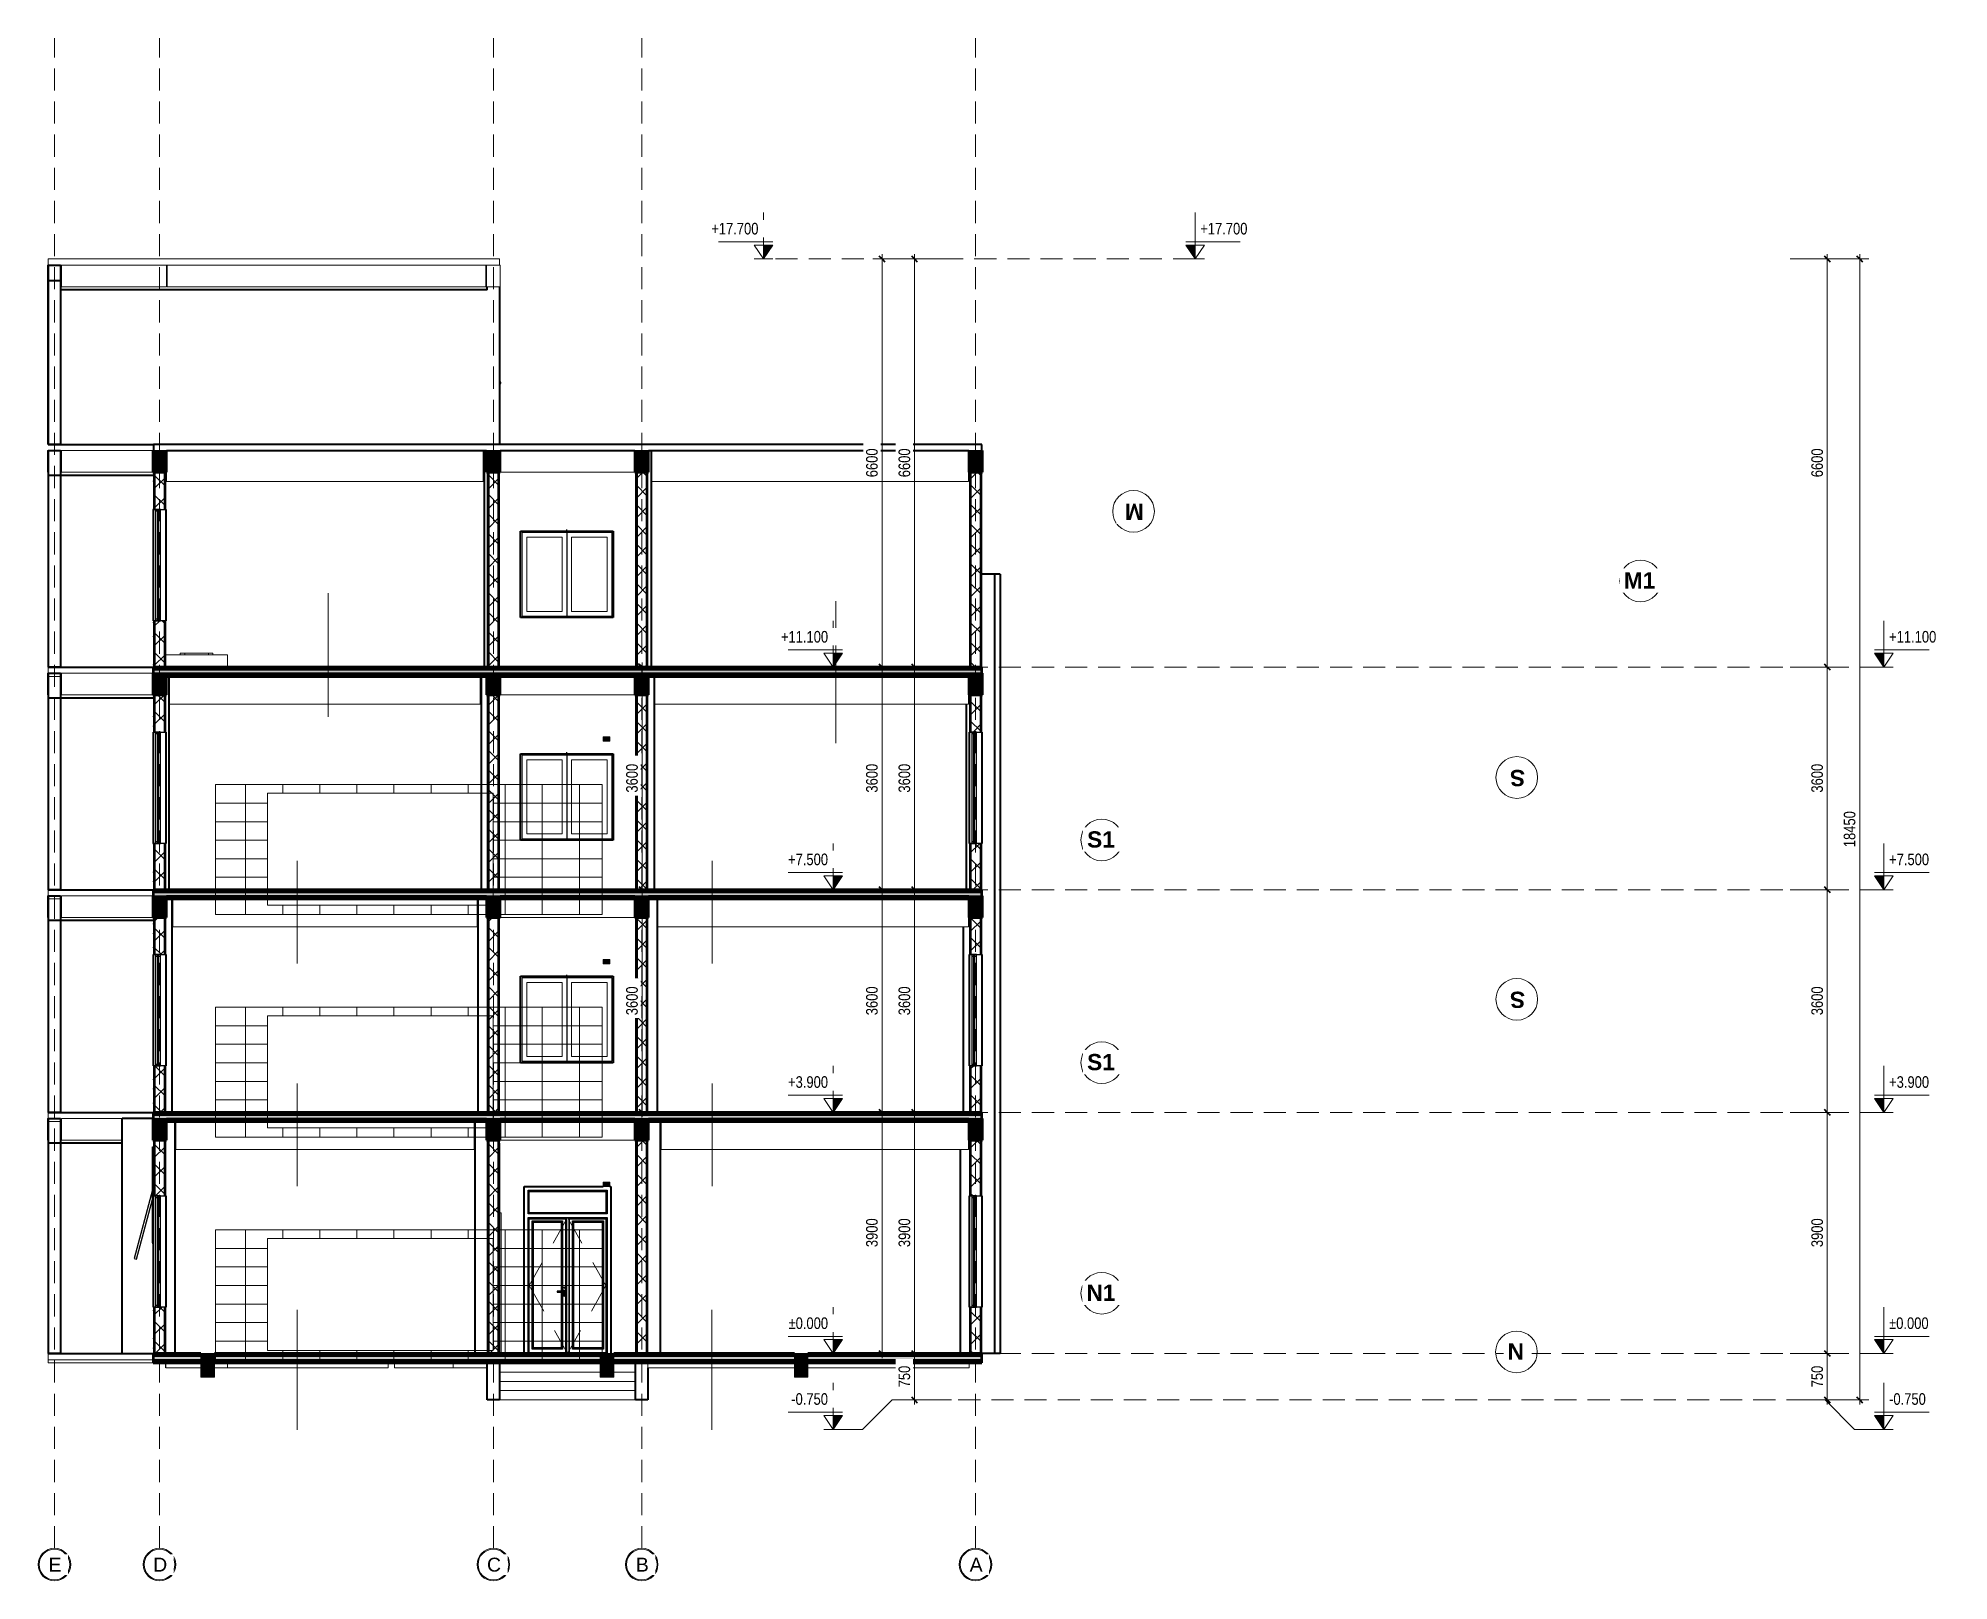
# Model space of a CAD drawing. Header units: millimetres. Extents: x -15163 to 15743, y -3675 to 21269.
import ezdxf

# ---------------------------------------------------------------- set-up
doc = ezdxf.new("R2010")
doc.units = ezdxf.units.MM
doc.linetypes.add('Centre', pattern=[2381.25, 476.25, -357.1875, 1190.625, -357.1875])
doc.linetypes.add('Hidden', pattern=[535.78125, 357.1875, -178.59375])
for name, color, linetype, lineweight in [('A-ANNO-DIMS', 211, 'Continuous', 9), ('A-ANNO-DIMS-75', 211, 'Continuous', 9), ('A-ANNO-NOTE', 131, 'Continuous', 9), ('A-DETL', 90, 'Continuous', 18), ('A-DETL-GENF', 92, 'Continuous', 18), ('A-DOOR', 31, 'Continuous', 25), ('A-DOOR-FRAM', 31, 'Continuous', 18), ('A-FLOR', 192, 'Continuous', 18), ('A-FLOR-LEVL', 51, 'Continuous', 9), ('A-FLOR-MCUT', 51, 'Continuous', 50), ('A-FLOR-PATT', 8, 'Continuous', 50), ('A-GLAZ', 151, 'Continuous', 25), ('A-WALL', 113, 'Continuous', 35), ('A-WALL-PATT', 111, 'Continuous', 25), ('G-IMPT', 8, 'Continuous', 18), ('P-SANR-FIXT', 6, 'Continuous', 18), ('S-BEAM', 12, 'Continuous', 18), ('S-COLS', 52, 'Continuous', 35), ('S-FNDN', 32, 'Continuous', 18), ('S-GRID', 1, 'Continuous', 9), ('S-GRID-IDEN', 1, 'Continuous', 9)]:
    doc.layers.add(name, color=color, linetype=linetype, lineweight=lineweight)
doc.styles.add('Arial', font='arial.ttf', dxfattribs={"width": 0.8, "height": 187.5})
doc.styles.add('Arial_1', font='arial.ttf', dxfattribs={"height": 225})
doc.styles.add('Arial_B', font='arialbd.ttf', dxfattribs={"height": 262.5})
doc.dimstyles.new('kt_nam', dxfattribs={"dimscale": 304.8, "dimtxt": 191.298637, "dimasz": 0.295276, "dimexe": 0.492126, "dimexo": 0.0625, "dimgap": 0.049213, "dimtad": 1, "dimdec": 0, "dimzin": 0, "dimdsep": 46, "dimtxsty": 'Arial', "dimblk1": 'OBLIQUE', "dimblk2": 'OBLIQUE', "dimsah": 1, "dimcen": 0.09, "dimdle": 0.246063, "dimazin": 0, "dimtfac": 1, "dimtdec": 4, "dimtix": 1, "dimtmove": 0, "dimatfit": 3, "dimfxl": 1.968504, "dimfxlon": 1, "dimtvp": 1, "dimtfill": 1, "dimtolj": 1, "dimtzin": 0, "dimarcsym": 2})
pattern_1 = [(0, (-7608.4, 5345.385), (304.8, 76.2), [25.146, -203.454, 25.146, -203.454, -1219.2]), (0, (-7608.4, 5345.385), (304.8, 76.2), [-457.2, 25.146, -432.054, 25.146, -203.454, -533.4]), (0, (-7608.4, 5345.385), (304.8, 76.2), [-1143, 25.146, -127.254, 25.146, -355.854]), (120, (-7494.1, 5383.485), (-218.39114, 225.86454), [25.146, -203.454, 25.146, -203.454, -1219.2]), (120, (-7494.1, 5383.485), (-218.39114, 225.86454), [-457.2, 25.146, -432.054, 25.146, -203.454, -533.4]), (120, (-7494.1, 5383.485), (-218.39114, 225.86454), [-1143, 25.146, -127.254, 25.146, -355.854]), (240, (-7456, 5535.885), (-86.40886, -302.06454), [25.146, -203.454, 25.146, -203.454, -1219.2]), (240, (-7456, 5535.885), (-86.40886, -302.06454), [-457.2, 25.146, -432.054, 25.146, -203.454, -533.4]), (240, (-7456, 5535.885), (-86.40886, -302.06454), [-1143, 25.146, -127.254, 25.146, -355.854])]
pattern_2 = [(45, (-7608.4, 5345.39), (-159.099, 159.099), []), (135, (-7608.4, 5345.39), (-159.099, -159.099), [])]
pattern_3 = [(0, (-7608.4, 5345.4), (476.25, 476.25), [476.25, -476.25]), (0, (-7608.4, 5524), (476.25, 476.25), [476.25, -476.25]), (0, (-7608.4, 5702.57), (476.25, 476.25), [476.25, -476.25]), (90, (-7548.87, 5762.1), (-476.25, 476.25), [476.25, -476.25]), (90, (-7370.3, 5762.1), (-476.25, 476.25), [476.25, -476.25]), (90, (-7191.7, 5762.1), (-476.25, 476.25), [476.25, -476.25])]
pattern_4 = [(50, (-7608.4, 5345.4), (546.553, -47.817), [57.15, -628.65]), (355, (-7608.4, 5345.4), (-105.728, 573.17), [45.72, -502.92]), (100.451, (-7562.86, 5341.4), (440.828, 525.35), [48.57, -534.27]), (46.184, (-7608.4, 5497.8), (813.237, -126.13), [85.725, -942.975]), (96.636, (-7540.6, 5487.3), (712.21, 742.28), [72.855, -801.405]), (351.184, (-7608.4, 5497.8), (712.215, 742.276), [68.58, -754.38]), (21, (-7532.2, 5459.7), (454.843, -306.796), [57.15, -628.65]), (326, (-7532.2, 5459.7), (185.406, 552.564), [45.72, -502.92]), (71.451, (-7494.3, 5434.1), (640.25, 245.764), [48.57, -534.27]), (37.5, (-7608.4, 5345.39), (9.2664, 253.665), [25.146, -471.678, 25.146, -485.394, -504.825]), (37.5, (-7608.4, 5345.39), (9.2664, 253.665), [-1007.364, 25.146, -479.679]), (7.5, (-7608.4, 5345.39), (200.4594, 300.541), [25.146, -265.938, 25.146, -460.248, -192.405]), (7.5, (-7608.4, 5345.39), (200.4594, 300.541), [-776.478, 25.146, -167.259]), (327.5, (-7778.33, 5345.39), (406.773, -17.1864), [25.146, -165.354, 25.146, -569.214, -788.67]), (327.5, (-7778.33, 5345.39), (406.773, -17.1864), [-784.86, 25.146, -763.524]), (317.5, (-7854.53, 5345.4), (444.388, 76.28), [25.146, -222.504, 25.146, -369.57, -560.07]), (317.5, (-7854.53, 5345.4), (444.388, 76.28), [-642.366, 25.146, -534.924])]

# ---------------------------------------------------------------- blocks, each defined once
blk = doc.blocks.new('Cua_Chong_Chay_D7_1Canh - D7_1200x2200-2407364-MẶT CẮT 5-5')
at = {"layer": 'A-DOOR-FRAM'}
for q in [(-7699.1, 2275), (-7675, 0)]:
    blk.add_line((-7675, 2275), q, dxfattribs=at)
blk = doc.blocks.new('CUA SO 2 CANH NHOM KINH O O THOANG - S1_1500x1800-2404851-MẶT CẮT 5-5')
at = {"layer": 'A-GLAZ'}
for p, q in [((-13187, 2550), (-13263, 2550)), ((-13263, 2550), (-13263, 2525)), ((-13263, 2525), (-13187, 2525)), ((-13212.5, 2525), (-13237.5, 2525)), ((-13237.5, 2525), (-13237.5, 2449)), ((-13212.5, 2449), (-13212.5, 2525)), ((-13187, 2525), (-13187, 2550)), ((-13237.5, 2449), (-13212.5, 2449)), ((-13222.5, 2449), (-13227.5, 2449)), ((-13227.5, 2449), (-13227.5, 851)), ((-13222.5, 851), (-13222.5, 2449)), ((-13187, 775), (-13263, 775)), ((-13263, 775), (-13263, 750)), ((-13263, 750), (-13187, 750)), ((-13212.5, 851), (-13237.5, 851)), ((-13237.5, 851), (-13237.5, 775)), ((-13237.5, 775), (-13212.5, 775)), ((-13227.5, 851), (-13222.5, 851)), ((-13212.5, 775), (-13212.5, 851)), ((-13187, 750), (-13187, 775))]:
    blk.add_line(p, q, dxfattribs=at)
at = {"layer": 'A-GLAZ', "lineweight": 18}
for p, q in [((-13263, 2525), (-13263, 775)), ((-13187, 2525), (-13187, 775)), ((-13237.5, 2449), (-13237.5, 851)), ((-13212.5, 2449), (-13212.5, 851))]:
    blk.add_line(p, q, dxfattribs=at)
blk = doc.blocks.new('ATT_Window 2 - S5_800x600-2360992-MẶT CẮT 5-5')
at = {"layer": 'A-GLAZ'}
for p, q in [((-13314, 3490), (-13314, 3700)), ((-13310, 3700), (-13314, 3700)), ((-13310, 3490), (-13314, 3490)), ((-13314, 3340), (-13300, 3340)), ((-13314, 2260), (-13314, 3340)), ((-13314, 2647), (-13611, 1538)), ((-13572, 1528), (-13314, 2492)), ((-13314, 2407), (-13315, 2400)), ((-13315, 1800), (-13315, 2400)), ((-13314, 2260), (-13300, 2260)), ((-13310, 2110), (-13310, 2260)), ((-13314, 1900), (-13314, 2110)), ((-13300, 2110), (-13314, 2110)), ((-13300, 1900), (-13314, 1900)), ((-13310, 1775), (-13310, 1900)), ((-13310, 1775), (-13315, 1800)), ((-13300, 1775), (-13310, 1775)), ((-13611, 1538), (-13572, 1528))]:
    blk.add_line(p, q, dxfattribs=at)
blk = doc.blocks.new('M_Concrete-Rectangular-Column - COT250X350-2391829-MẶT CẮT 5-5')
at = {"layer": 'S-COLS'}
blk.add_line((-250, 3300), (-250, 0), dxfattribs=at)
blk = doc.blocks.new('M_Concrete-Rectangular-Column - COT250X400-2391830-MẶT CẮT 5-5')
at = {"layer": 'S-COLS'}
blk.add_line((-8100, 3750), (-8100, 0), dxfattribs=at)
blk = doc.blocks.new('M_Concrete-Rectangular-Column - COT250X350-V1-MẶT CẮT 5-5')
at = {"layer": 'S-COLS'}
blk.add_line((-12950, 3750), (-12950, 0), dxfattribs=at)
blk = doc.blocks.new('M_Concrete-Rectangular-Column - COT200X200-2391828-MẶT CẮT 5-5')
at = {"layer": 'S-COLS'}
for p, q in [((-15000, 3800), (-15000, 0)), ((-14999, 3800), (-14800, 3800)), ((-14800, 3800), (-14800, 0)), ((-14800, 0), (-14999, 0))]:
    blk.add_line(p, q, dxfattribs=at)
blk = doc.blocks.new('M_Concrete-Rectangular-Column - COT250X400-V2-MẶT CẮT 5-5')
at = {"layer": 'S-COLS'}
blk.add_line((-5100, 3750), (-5100, 0), dxfattribs=at)
blk = doc.blocks.new('CUA SO 2 CANH NHOM KINH O O THOANG - S1_1500x1800-V3-MẶT CẮT 5-5')
at = {"layer": 'A-GLAZ'}
for p, q in [((13, 6450), (-63, 6450)), ((-63, 6450), (-63, 6425)), ((-63, 6425), (13, 6425)), ((-12.5, 6425), (-37.5, 6425)), ((-37.5, 6425), (-37.5, 6349)), ((-37.5, 6349), (-12.5, 6349)), ((-22.5, 6349), (-27.5, 6349)), ((-27.5, 6349), (-27.5, 4751)), ((-22.5, 4751), (-22.5, 6349)), ((-12.5, 6349), (-12.5, 6425)), ((13, 6425), (13, 6450)), ((13, 4675), (-63, 4675)), ((-63, 4675), (-63, 4650)), ((-63, 4650), (13, 4650)), ((-12.5, 4751), (-37.5, 4751)), ((-37.5, 4751), (-37.5, 4675)), ((-37.5, 4675), (-12.5, 4675)), ((-27.5, 4751), (-22.5, 4751)), ((-12.5, 4675), (-12.5, 4751)), ((13, 4650), (13, 4675))]:
    blk.add_line(p, q, dxfattribs=at)
at = {"layer": 'A-GLAZ', "lineweight": 18}
for p, q in [((-63, 6425), (-63, 4675)), ((-37.5, 6349), (-37.5, 4751)), ((-12.5, 6349), (-12.5, 4751)), ((13, 6425), (13, 4675))]:
    blk.add_line(p, q, dxfattribs=at)
blk = doc.blocks.new('CUA SO 2 CANH NHOM KINH O O THOANG - S1_1500x1800-V4-MẶT CẮT 5-5')
at = {"layer": 'A-GLAZ'}
for p, q in [((-13187, 6450), (-13263, 6450)), ((-13263, 6450), (-13263, 6425)), ((-13263, 6425), (-13187, 6425)), ((-13212.5, 6425), (-13237.5, 6425)), ((-13237.5, 6425), (-13237.5, 6349)), ((-13237.5, 6349), (-13212.5, 6349)), ((-13222.5, 6349), (-13227.5, 6349)), ((-13227.5, 6349), (-13227.5, 4751)), ((-13222.5, 4751), (-13222.5, 6349)), ((-13212.5, 6349), (-13212.5, 6425)), ((-13187, 6425), (-13187, 6450)), ((-13187, 4675), (-13263, 4675)), ((-13263, 4675), (-13263, 4650)), ((-13263, 4650), (-13187, 4650)), ((-13212.5, 4751), (-13237.5, 4751)), ((-13237.5, 4751), (-13237.5, 4675)), ((-13237.5, 4675), (-13212.5, 4675)), ((-13227.5, 4751), (-13222.5, 4751)), ((-13212.5, 4675), (-13212.5, 4751)), ((-13187, 4650), (-13187, 4675))]:
    blk.add_line(p, q, dxfattribs=at)
at = {"layer": 'A-GLAZ', "lineweight": 18}
for p, q in [((-13263, 6425), (-13263, 4675)), ((-13237.5, 6349), (-13237.5, 4751)), ((-13212.5, 6349), (-13212.5, 4751)), ((-13187, 6425), (-13187, 4675))]:
    blk.add_line(p, q, dxfattribs=at)
blk = doc.blocks.new('CUA SO 2 CANH NHOM KINH O O THOANG - S1_1500x1800-V5-MẶT CẮT 5-5')
at = {"layer": 'A-GLAZ'}
for p, q in [((13, 10050), (-63, 10050)), ((-63, 10050), (-63, 10025)), ((-63, 10025), (13, 10025)), ((-12.5, 10025), (-37.5, 10025)), ((-37.5, 10025), (-37.5, 9949)), ((-37.5, 9949), (-12.5, 9949)), ((-22.5, 9949), (-27.5, 9949)), ((-27.5, 9949), (-27.5, 8351)), ((-22.5, 8351), (-22.5, 9949)), ((-12.5, 9949), (-12.5, 10025)), ((13, 10025), (13, 10050)), ((-12.5, 8351), (-37.5, 8351)), ((-37.5, 8351), (-37.5, 8275)), ((-27.5, 8351), (-22.5, 8351)), ((-12.5, 8275), (-12.5, 8351)), ((13, 8275), (-63, 8275)), ((-63, 8275), (-63, 8250)), ((-63, 8250), (13, 8250)), ((-37.5, 8275), (-12.5, 8275)), ((13, 8250), (13, 8275))]:
    blk.add_line(p, q, dxfattribs=at)
at = {"layer": 'A-GLAZ', "lineweight": 18}
for p, q in [((-63, 10025), (-63, 8275)), ((-37.5, 9949), (-37.5, 8351)), ((-12.5, 9949), (-12.5, 8351)), ((13, 10025), (13, 8275))]:
    blk.add_line(p, q, dxfattribs=at)
blk = doc.blocks.new('CỬA 1 CÁNH EROWINDOW_có ô chết_ - D4_1000x2200-2368989-MẶT CẮT 5-5')
at = {"layer": 'A-DOOR'}
for p, q in [((-7697, 16750), (-7700, 16750)), ((-7697, 16750), (-7700, 16750)), ((-7700, 16702), (-7697, 16702)), ((-7700, 16702), (-7697, 16702)), ((-7697, 16750), (-7697, 16740)), ((-7697, 16749), (-7697, 16750)), ((-7697, 16712), (-7697, 16740)), ((-7697, 16712), (-7697, 16702)), ((-7697, 16702), (-7697, 16703)), ((-7697, 15850), (-7700, 15850)), ((-7697, 15850), (-7700, 15850)), ((-7700, 15802), (-7697, 15802)), ((-7700, 15802), (-7697, 15802)), ((-7694, 15775), (-7700, 15775)), ((-7697, 15850), (-7697, 15840)), ((-7697, 15849), (-7697, 15850)), ((-7697, 15812), (-7697, 15840)), ((-7697, 15812), (-7697, 15802)), ((-7697, 15802), (-7697, 15803)), ((-7694, 15755), (-7694, 15775)), ((-7700, 15625), (-7694, 15625)), ((-7694, 15755), (-7694, 15645)), ((-7688, 15715), (-7694, 15715)), ((-7694, 15685), (-7688, 15685)), ((-7694, 15625), (-7694, 15645)), ((-7688, 15700), (-7688, 15715)), ((-7688, 15685), (-7688, 15700)), ((-7677, 15691), (-7677, 15708)), ((-7677, 15691), (-7677, 15692)), ((-7697, 14950), (-7700, 14950)), ((-7697, 14950), (-7700, 14950)), ((-7700, 14902), (-7697, 14902)), ((-7700, 14902), (-7697, 14902)), ((-7697, 14950), (-7697, 14940)), ((-7697, 14949), (-7697, 14950)), ((-7697, 14912), (-7697, 14940)), ((-7697, 14912), (-7697, 14902)), ((-7697, 14902), (-7697, 14903))]:
    blk.add_line(p, q, dxfattribs=at)
for points in [[(-7688, 15709), (-7688, 15709), (-7688, 15709), (-7688, 15710)], [(-7687, 15711), (-7686, 15712), (-7685, 15713), (-7683, 15713), (-7683, 15713)], [(-7687, 15689), (-7686, 15688), (-7685, 15687), (-7683, 15687), (-7683, 15687)], [(-7683, 15713), (-7682, 15713), (-7680, 15713), (-7679, 15712), (-7678, 15711)], [(-7683, 15687), (-7682, 15687), (-7680, 15687), (-7679, 15688), (-7678, 15689)], [(-7678, 15710), (-7677, 15709), (-7677, 15709), (-7677, 15709)]]:
    blk.add_open_spline(points, degree=3, dxfattribs=at)
blk = doc.blocks.new('dam betong - 220X350-2382505-MẶT CẮT 5-5')
at = {"layer": 'S-BEAM'}
for p, q in [((-15010, 3800), (-15010, 3450)), ((-15000, 3800), (-15010, 3800)), ((-14790, 3450), (-14790, 3750)), ((-15010, 3450), (-15000, 3450)), ((-14800, 3450), (-14790, 3450))]:
    blk.add_line(p, q, dxfattribs=at)
blk = doc.blocks.new('M_Concrete-Rectangular-Column - COT220X300-2391836-MẶT CẮT 5-5')
at = {"layer": 'S-COLS'}
blk.add_line((-200, 6900), (-200, 3900), dxfattribs=at)
blk = doc.blocks.new('M_Concrete-Rectangular-Column - COT200X250-2391837-MẶT CẮT 5-5')
at = {"layer": 'S-COLS'}
blk.add_line((-150, 10500), (-150, 7500), dxfattribs=at)
blk = doc.blocks.new('M_Concrete-Rectangular-Column - COT250X350-2391838-MẶT CẮT 5-5')
at = {"layer": 'S-COLS'}
blk.add_line((-8050, 7350), (-8050, 3900), dxfattribs=at)
blk = doc.blocks.new('M_Concrete-Rectangular-Column - COT220X300-2391839-MẶT CẮT 5-5')
at = {"layer": 'S-COLS'}
blk.add_line((-8000, 10950), (-8000, 7500), dxfattribs=at)
blk = doc.blocks.new('M_Concrete-Rectangular-Column - COT200X250-2391840-MẶT CẮT 5-5')
at = {"layer": 'S-COLS'}
blk.add_line((-7950, 14600), (-7950, 11100), dxfattribs=at)
blk = doc.blocks.new('M_Concrete-Rectangular-Column - COT220X300-V6-MẶT CẮT 5-5')
at = {"layer": 'S-COLS'}
blk.add_line((-13000, 7350), (-13000, 3900), dxfattribs=at)
blk = doc.blocks.new('M_Concrete-Rectangular-Column - COT200X250-V7-MẶT CẮT 5-5')
at = {"layer": 'S-COLS'}
blk.add_line((-13050, 10950), (-13050, 7500), dxfattribs=at)
blk = doc.blocks.new('M_Concrete-Rectangular-Column - COT200X200-2391833-MẶT CẮT 5-5')
at = {"layer": 'S-COLS'}
for p, q in [((-15000, 7400), (-15000, 3900)), ((-14999, 7400), (-14800, 7400)), ((-14800, 7400), (-14800, 3900)), ((-14800, 3900), (-14999, 3900))]:
    blk.add_line(p, q, dxfattribs=at)
blk = doc.blocks.new('M_Concrete-Rectangular-Column - COT200X200-2391834-MẶT CẮT 5-5')
at = {"layer": 'S-COLS'}
for p, q in [((-15000, 11000), (-15000, 7500)), ((-14999, 11000), (-14800, 11000)), ((-14800, 11000), (-14800, 7500)), ((-14800, 7500), (-14999, 7500))]:
    blk.add_line(p, q, dxfattribs=at)
blk = doc.blocks.new('M_Concrete-Rectangular-Column - COT200X200-2391835-MẶT CẮT 5-5')
at = {"layer": 'S-COLS'}
for p, q in [((-15000, 14600), (-14800, 14600)), ((-15000, 14600), (-15000, 11100)), ((-14800, 14600), (-14800, 11100)), ((-14800, 11100), (-14999, 11100))]:
    blk.add_line(p, q, dxfattribs=at)
blk = doc.blocks.new('M_Concrete-Rectangular-Column - COT200X200-2391841-MẶT CẮT 5-5')
at = {"layer": 'S-COLS'}
for p, q in [((-15000, 17600), (-14800, 17600)), ((-15000, 17600), (-15000, 14700)), ((-14800, 17600), (-14800, 14700)), ((-14800, 14700), (-15000, 14700))]:
    blk.add_line(p, q, dxfattribs=at)
blk = doc.blocks.new('M_Concrete-Rectangular-Column - COT250X350-V8-MẶT CẮT 5-5')
at = {"layer": 'S-COLS'}
blk.add_line((-5150, 7350), (-5150, 3900), dxfattribs=at)
blk = doc.blocks.new('M_Concrete-Rectangular-Column - COT220X300-V9-MẶT CẮT 5-5')
at = {"layer": 'S-COLS'}
blk.add_line((-5200, 10950), (-5200, 7500), dxfattribs=at)
blk = doc.blocks.new('M_Concrete-Rectangular-Column - COT200X250-V10-MẶT CẮT 5-5')
at = {"layer": 'S-COLS'}
blk.add_line((-5250, 14600), (-5250, 11100), dxfattribs=at)
blk = doc.blocks.new('Mat_Tien_3dsMax - Sync_3dsMax_To_Revit-2401403-MẶT CẮT 5-5')
at = {"layer": 'G-IMPT'}
for p, q in [((-6600, -750), (-6600, -750)), ((-6600, -750), (-6600, -750)), ((-6600, -750), (-6600, -750)), ((-6600, -750), (-6600, -750)), ((-6600, -750), (-6600, -750)), ((-6600, -750), (-6600, -750)), ((-6600, -750), (-6600, -750)), ((-6600, -750), (-6600, -750)), ((-6599, -750), (-6598, -750)), ((-6598, -750), (-6599, -750)), ((-6599, -750), (-6598, -750)), ((-6598, -750), (-6599, -750)), ((-6597, -750), (-6598, -750)), ((-6597, -750), (-6598, -750)), ((-6597, -750), (-6598, -750)), ((-6597, -750), (-6598, -750)), ((-6596, -750), (-6596, -750)), ((-6596, -750), (-6596, -750)), ((-6596, -750), (-6596, -750)), ((-6596, -750), (-6596, -750)), ((-6596, -750), (-6596, -750)), ((-6596, -750), (-6596, -750)), ((-6596, -750), (-6596, -750)), ((-6596, -750), (-6596, -750))]:
    blk.add_line(p, q, dxfattribs=at)
blk = doc.blocks.new('Mat_Tien_3dsMax - Mat_Tien_3dsMax-2387879-MẶT CẮT 5-5')
blk.add_blockref('Mat_Tien_3dsMax - Sync_3dsMax_To_Revit-2401403-MẶT CẮT 5-5', (0, 0))
blk = doc.blocks.new('CỬA 2 CÁNH EROWINDOW_có ô chết_ - D2_1400x2200-2361183-MẶT CẮT 5-5')
at = {"layer": 'A-DOOR'}
for p, q in [((-7239, 2639), (-5961, 2639)), ((-7239, 2639), (-7219, 2619)), ((-7239, 2261), (-7239, 2639)), ((-7239, 2639), (-5961, 2639)), ((-7239, 2261), (-7239, 2639)), ((-7219, 2619), (-5981, 2619)), ((-7219, 2281), (-7219, 2619)), ((-5961, 2639), (-5981, 2619)), ((-5981, 2619), (-5981, 2281)), ((-5961, 2639), (-5961, 2261)), ((-5961, 2639), (-5961, 2261)), ((-7239, 2261), (-7219, 2281)), ((-5961, 2261), (-7239, 2261)), ((-5961, 2261), (-7239, 2261)), ((-7239, 2200), (-5961, 2200)), ((-7239, 2200), (-7219, 2180)), ((-7239, 0), (-7239, 2200)), ((-7239, 2200), (-5961, 2200)), ((-7239, 0), (-7239, 2200)), ((-7219, 2281), (-5981, 2281)), ((-7219, 2180), (-6628, 2180)), ((-7219, 0), (-7219, 2180)), ((-6628, 15), (-6628, 2187)), ((-6609, 2200), (-6573, 2200)), ((-6609, 15), (-6609, 2200)), ((-6573, 15), (-6573, 2200)), ((-6571, 15), (-6571, 2198)), ((-6571, 2180), (-5981, 2180)), ((-5981, 2281), (-5961, 2261)), ((-5961, 2200), (-5981, 2180)), ((-5981, 2180), (-5981, 0)), ((-5961, 2200), (-5961, 0)), ((-5961, 2200), (-5961, 0)), ((-7171, 2144), (-6680, 2144)), ((-7171, 2144), (-7151, 2124)), ((-7171, 71), (-7171, 2144)), ((-7171, 71), (-7171, 2144)), ((-7171, 2144), (-6680, 2144)), ((-7151, 91), (-7151, 2124)), ((-7151, 2124), (-6700, 2124)), ((-6700, 2124), (-6680, 2144)), ((-6700, 1008), (-6700, 2124)), ((-6680, 2144), (-6680, 1013)), ((-6680, 2144), (-6680, 1013)), ((-6520, 2144), (-6017, 2144)), ((-6520, 2144), (-6500, 2124)), ((-6520, 71), (-6520, 2144)), ((-6520, 2144), (-6017, 2144)), ((-6520, 71), (-6520, 2144)), ((-6500, 91), (-6500, 2124)), ((-6500, 2124), (-6037, 2124)), ((-6037, 2124), (-6017, 2144)), ((-6037, 91), (-6037, 2124)), ((-6017, 2144), (-6017, 71)), ((-6017, 2144), (-6017, 71)), ((-6690, 1008), (-6760, 1008)), ((-6689, 1004), (-6760, 1004)), ((-6760, 996), (-6689, 996)), ((-6760, 992), (-6690, 992)), ((-6700, 91), (-6700, 992)), ((-6680, 1013), (-6690, 1008)), ((-6690, 992), (-6680, 987)), ((-6679, 1009), (-6689, 1004)), ((-6689, 996), (-6679, 991)), ((-6654, 1013), (-6680, 1013)), ((-6680, 987), (-6654, 987)), ((-6680, 987), (-6680, 71)), ((-6680, 987), (-6680, 71)), ((-6654, 1009), (-6679, 1009)), ((-6679, 991), (-6654, 991)), ((-6674, 1055), (-6674, 1013)), ((-6674, 987), (-6674, 945)), ((-6659, 960), (-6659, 971)), ((-6657, 973), (-6652, 973)), ((-6657, 953), (-6657, 958)), ((-6657, 958), (-6657, 953)), ((-6652, 958), (-6652, 953)), ((-6652, 953), (-6652, 958)), ((-6650, 971), (-6650, 960)), ((-6634, 945), (-6634, 1055)), ((-7219, 15), (-6628, 15)), ((-7171, 71), (-7151, 91)), ((-6680, 71), (-7171, 71)), ((-6680, 71), (-7171, 71)), ((-6700, 91), (-7151, 91)), ((-6680, 71), (-6700, 91)), ((-6609, 15), (-6628, 15)), ((-6573, 15), (-6609, 15)), ((-6571, 15), (-6573, 15)), ((-6571, 15), (-5981, 15)), ((-6520, 71), (-6500, 91)), ((-6017, 71), (-6520, 71)), ((-6017, 71), (-6520, 71)), ((-6037, 91), (-6500, 91)), ((-6017, 71), (-6037, 91))]:
    blk.add_line(p, q, dxfattribs=at)
at = {"layer": 'A-DOOR', "linetype": 'Centre', "lineweight": 18}
for p, q in [((-6600, 2200), (-7219, 1100)), ((-6600, 2200), (-5981, 1100)), ((-7219, 1100), (-6600, 0)), ((-5981, 1100), (-6600, 0))]:
    blk.add_line(p, q, dxfattribs=at)
at = {"layer": 'A-DOOR', "flags": 128}
for points in [[(-6760, 1008), (-6760, 1008), (-6761, 1008), (-6761, 1008), (-6761, 1008), (-6762, 1008), (-6762, 1008), (-6762, 1008), (-6763, 1008), (-6763, 1007), (-6763, 1007), (-6763, 1007), (-6764, 1007), (-6764, 1007), (-6764, 1007), (-6765, 1007), (-6765, 1006), (-6765, 1006), (-6765, 1006), (-6766, 1006), (-6766, 1006), (-6766, 1005), (-6766, 1005), (-6766, 1005), (-6767, 1005), (-6767, 1004), (-6767, 1004), (-6767, 1004), (-6767, 1003), (-6767, 1003), (-6768, 1003), (-6768, 1003), (-6768, 1002), (-6768, 1002), (-6768, 1002), (-6768, 1001), (-6768, 1001), (-6768, 1001), (-6768, 1000), (-6768, 1000), (-6768, 1000), (-6768, 999), (-6768, 999), (-6768, 999), (-6768, 998), (-6768, 998), (-6768, 998), (-6768, 998), (-6768, 997), (-6767, 997), (-6767, 997), (-6767, 996), (-6767, 996), (-6767, 996), (-6767, 996), (-6767, 995), (-6766, 995), (-6766, 995), (-6766, 995), (-6766, 994), (-6765, 994), (-6765, 994), (-6765, 994), (-6765, 993), (-6764, 993), (-6764, 993), (-6764, 993), (-6764, 993), (-6763, 993), (-6763, 993), (-6763, 992), (-6762, 992), (-6762, 992), (-6762, 992), (-6762, 992), (-6761, 992), (-6761, 992), (-6761, 992), (-6760, 992), (-6760, 992)], [(-6654, 987), (-6654, 987), (-6653, 987), (-6653, 987), (-6652, 987), (-6651, 987), (-6651, 987), (-6650, 988), (-6650, 988), (-6650, 988), (-6649, 988), (-6649, 988), (-6648, 988), (-6648, 989), (-6647, 989), (-6647, 989), (-6646, 990), (-6646, 990), (-6646, 990), (-6645, 991), (-6645, 991), (-6644, 991), (-6644, 992), (-6644, 992), (-6643, 993), (-6643, 993), (-6643, 993), (-6643, 994), (-6642, 994), (-6642, 995), (-6642, 995), (-6642, 996), (-6642, 996), (-6641, 997), (-6641, 997), (-6641, 998), (-6641, 998), (-6641, 999), (-6641, 999), (-6641, 1000), (-6641, 1000), (-6641, 1001), (-6641, 1001), (-6641, 1002), (-6641, 1002), (-6641, 1003), (-6642, 1003), (-6642, 1004), (-6642, 1004), (-6642, 1005), (-6642, 1005), (-6642, 1006), (-6643, 1006), (-6643, 1007), (-6643, 1007), (-6644, 1008), (-6644, 1008), (-6644, 1008), (-6645, 1009), (-6645, 1009), (-6645, 1010), (-6646, 1010), (-6646, 1010), (-6647, 1011), (-6647, 1011), (-6647, 1011), (-6648, 1011), (-6648, 1012), (-6649, 1012), (-6649, 1012), (-6650, 1012), (-6650, 1012), (-6651, 1013), (-6651, 1013), (-6652, 1013), (-6652, 1013), (-6653, 1013), (-6653, 1013), (-6654, 1013), (-6654, 1013)]]:
    blk.add_lwpolyline(points, dxfattribs=at)
at = {"layer": 'A-DOOR'}
for centre, radius, start, end in [((-6760, 1000), 3.66, 90, 270), ((-6654, 1055), 20, 0, 180), ((-6654, 945), 20, 180, 360), ((-6654, 1000), 15, 0, 120.3216), ((-6654, 1000), 15, 239.6784, 0), ((-6654, 1000), 15, 105, 110.0431), ((-6654, 1000), 15, 249.9569, 255), ((-6657, 971), 2.04, 90, 180), ((-6657, 960), 1.99, 180, 268.9596), ((-6657, 960), 1.99, 224.4798, 268.9596), ((-6654, 1063), 3, 0, 180), ((-6654, 1063), 3, 180, 0), ((-6654, 1000), 3.02, 0, 180), ((-6654, 1000), 3.02, 135, 150), ((-6654, 1000), 3.02, 180, 0), ((-6654, 1000), 3.02, 210, 225), ((-6654, 953), 2.5, 180, 0), ((-6654, 938), 3, 0, 180), ((-6654, 938), 3, 180, 0), ((-6654, 1000), 15, 90, 95.2302), ((-6654, 1000), 15, 264.7698, 270), ((-6654, 1000), 8.66, 270, 90), ((-6654, 1000), 15, 75, 80.3895), ((-6654, 1000), 15, 279.6105, 285), ((-6652, 971), 2.04, 0, 90), ((-6652, 960), 1.99, 271.0404, 0), ((-6652, 960), 1.99, 271.0404, 315.5202), ((-6654, 1000), 15, 60, 65.5028), ((-6654, 1000), 15, 294.4972, 300), ((-6654, 1000), 15, 45, 50.5307), ((-6654, 1000), 15, 309.4693, 315)]:
    blk.add_arc(centre, radius, start, end, dxfattribs=at)
for points in [[(-6689, 1004), (-6689, 1004), (-6689, 1005), (-6689, 1006), (-6690, 1008), (-6690, 1008), (-6690, 1008)], [(-6689, 996), (-6689, 996), (-6689, 995), (-6689, 994), (-6690, 992), (-6690, 992), (-6690, 992)], [(-6679, 1009), (-6679, 1009), (-6679, 1010), (-6679, 1011), (-6680, 1013), (-6680, 1013), (-6680, 1013)], [(-6679, 991), (-6679, 991), (-6679, 990), (-6679, 989), (-6680, 987), (-6680, 987), (-6680, 987)]]:
    blk.add_open_spline(points, degree=3, knots=[0, 0, 0, 0, 0.166667, 0.333333, 0.666667, 1, 1, 1, 1], dxfattribs=at)
blk = doc.blocks.new('Xi_Xom - Xi_Xom-2405955-MẶT CẮT 5-5')
at = {"layer": 'P-SANR-FIXT'}
for p, q in [((-12864, 11325), (-12792, 11325)), ((-12864, 11300), (-12864, 11325)), ((-12792, 11325), (-12408, 11325)), ((-12792, 11300), (-12792, 11325)), ((-12408, 11325), (-12336, 11325)), ((-12408, 11300), (-12408, 11325)), ((-12336, 11300), (-12336, 11325))]:
    blk.add_line(p, q, dxfattribs=at)
blk = doc.blocks.new('CUA SO 2 CANH NHOM KINH O O THOANG - K4-2413349-MẶT CẮT 5-5')
at = {"layer": 'A-GLAZ', "lineweight": 18}
for p, q in [((-7335, 6075), (-7335, 4725)), ((-7335, 6075), (-5885, 6075)), ((-7259, 5999), (-7259, 4801)), ((-7259, 5999), (-6686, 5999)), ((-6686, 4801), (-6686, 5999)), ((-6610, 4725), (-6610, 6075)), ((-6610, 6075), (-6610, 4725)), ((-6534, 5999), (-6534, 4801)), ((-6534, 5999), (-5961, 5999)), ((-5961, 4801), (-5961, 5999)), ((-5885, 4725), (-5885, 6075)), ((-7335, 4725), (-5885, 4725)), ((-7259, 4801), (-6686, 4801)), ((-6534, 4801), (-5961, 4801))]:
    blk.add_line(p, q, dxfattribs=at)
at = {"layer": 'A-GLAZ'}
for q in [(-6610, 6125), (-6610, 4700)]:
    blk.add_line((-6610, 6100), q, dxfattribs=at)
blk = doc.blocks.new('Level - _-000-1742762-MẶT CẮT 5-5')
at = {"layer": 'A-FLOR-LEVL'}
blk.add_hatch(color=256, dxfattribs=at).paths.add_polyline_path([(-2303, 225), (-2303, 0), (-2153, 225)])
for p, q in [((-2303, 0), (-2303, 750)), ((-2153, 277), (-3032, 277)), ((-2303, 0), (-2453, 225)), ((-2153, 225), (-2453, 225)), ((-2153, 0), (-2453, 0)), ((-2303, 0), (-2153, 225)), ((-2303, 225), (-2153, 225)), ((-2153, 225), (-2303, 0)), ((-2303, 0), (-2303, 225))]:
    blk.add_line(p, q, dxfattribs=at)
blk = doc.blocks.new('Level - 000_-1742766-MẶT CẮT 5-5')
at = {"layer": 'A-FLOR-LEVL'}
blk.add_hatch(color=256, dxfattribs=at).paths.add_polyline_path([(-2303, 4125), (-2303, 3900), (-2153, 4125)])
for p, q in [((-2303, 3900), (-2303, 4650)), ((-2153, 4177), (-3032, 4177)), ((-2303, 3900), (-2453, 4125)), ((-2153, 4125), (-2453, 4125)), ((-2303, 3900), (-2153, 4125)), ((-2303, 4125), (-2153, 4125)), ((-2153, 4125), (-2303, 3900)), ((-2303, 3900), (-2303, 4125)), ((-2153, 3900), (-2453, 3900))]:
    blk.add_line(p, q, dxfattribs=at)
blk = doc.blocks.new('DIMBLOCK1-MẶT CẮT 5-5')
at = {"layer": 'A-ANNO-DIMS-75'}
for p, q in [((-987, 17700), (-1137, 17700)), ((-987, 17775), (-987, 11100)), ((-987, 17700), (-387, 17700)), ((-987, 11100), (-1137, 11100)), ((-987, 11100), (-387, 11100))]:
    blk.add_line(p, q, dxfattribs=at)
at = {"layer": 'A-ANNO-DIMS-75', "lineweight": 35}
for p, q in [((-987, 17700), (-1032, 17745)), ((-987, 17700), (-942, 17655)), ((-987, 11100), (-1032, 11145)), ((-987, 11100), (-942, 11055))]:
    blk.add_line(p, q, dxfattribs=at)
at = {"layer": 'A-ANNO-DIMS-75', "color": 0, "insert": (-1246, 14170), "char_height": 187.5, "width": 550.94, "attachment_point": 1, "rotation": 90, "line_spacing_factor": 0.941778, "style": 'Arial', "bg_fill": 3, "box_fill_scale": 1.25, "bg_fill_color": 256, "bg_fill_true_color": 13158600, "bg_fill_transparency": 0}
blk.add_mtext('6600', dxfattribs=at)
blk = doc.blocks.new('_Oblique')
at = {"color": 0, "linetype": 'ByBlock', "lineweight": -2}
blk.add_line((-0.5, -0.5), (0.5, 0.5), dxfattribs=at)
blk = doc.blocks.new('DIMBLOCK2-MẶT CẮT 5-5')
at = {"layer": 'A-ANNO-DIMS-75', "lineweight": 35}
for p, q in [((-987, 11100), (-1032, 11145)), ((-987, 11100), (-942, 11055)), ((-987, 7500), (-1032, 7545)), ((-987, 7500), (-942, 7455))]:
    blk.add_line(p, q, dxfattribs=at)
at = {"layer": 'A-ANNO-DIMS-75'}
for p, q in [((-987, 11100), (-1137, 11100)), ((-987, 11100), (-987, 7500)), ((-987, 11100), (-387, 11100)), ((-987, 7500), (-1137, 7500)), ((-987, 7500), (-387, 7500))]:
    blk.add_line(p, q, dxfattribs=at)
at = {"layer": 'A-ANNO-DIMS-75', "color": 0, "insert": (-1246, 9070), "char_height": 187.5, "width": 550.94, "attachment_point": 1, "rotation": 90, "line_spacing_factor": 0.941778, "style": 'Arial', "bg_fill": 3, "box_fill_scale": 1.25, "bg_fill_color": 256, "bg_fill_true_color": 13158600, "bg_fill_transparency": 0}
blk.add_mtext('3600', dxfattribs=at)
blk = doc.blocks.new('DIMBLOCK3-MẶT CẮT 5-5')
at = {"layer": 'A-ANNO-DIMS-75'}
for p, q in [((-987, 7500), (-1137, 7500)), ((-987, 7500), (-987, 3900)), ((-987, 7500), (-387, 7500)), ((-987, 3900), (-1137, 3900)), ((-987, 3900), (-387, 3900))]:
    blk.add_line(p, q, dxfattribs=at)
at = {"layer": 'A-ANNO-DIMS-75', "lineweight": 35}
for p, q in [((-987, 7500), (-1032, 7545)), ((-987, 7500), (-942, 7455)), ((-987, 3900), (-1032, 3945)), ((-987, 3900), (-942, 3855))]:
    blk.add_line(p, q, dxfattribs=at)
at = {"layer": 'A-ANNO-DIMS-75', "color": 0, "insert": (-1246, 5470), "char_height": 187.5, "width": 550.94, "attachment_point": 1, "rotation": 90, "line_spacing_factor": 0.941778, "style": 'Arial', "bg_fill": 3, "box_fill_scale": 1.25, "bg_fill_color": 256, "bg_fill_true_color": 13158600, "bg_fill_transparency": 0}
blk.add_mtext('3600', dxfattribs=at)
blk = doc.blocks.new('DIMBLOCK4-MẶT CẮT 5-5')
at = {"layer": 'A-ANNO-DIMS-75'}
for p, q in [((-987, 3900), (-1137, 3900)), ((-987, 3900), (-987, 0)), ((-987, 3900), (-387, 3900)), ((-987, 0), (-1137, 0)), ((-987, 0), (-387, 0))]:
    blk.add_line(p, q, dxfattribs=at)
at = {"layer": 'A-ANNO-DIMS-75', "lineweight": 35}
for p, q in [((-987, 3900), (-1032, 3945)), ((-987, 3900), (-942, 3855)), ((-987, 0), (-1032, 45)), ((-987, 0), (-942, -45))]:
    blk.add_line(p, q, dxfattribs=at)
at = {"layer": 'A-ANNO-DIMS-75', "color": 0, "insert": (-1246, 1720), "char_height": 187.5, "width": 550.94, "attachment_point": 1, "rotation": 90, "line_spacing_factor": 0.941778, "style": 'Arial', "bg_fill": 3, "box_fill_scale": 1.25, "bg_fill_color": 256, "bg_fill_true_color": 13158600, "bg_fill_transparency": 0}
blk.add_mtext('3900', dxfattribs=at)
blk = doc.blocks.new('DIMBLOCK5-MẶT CẮT 5-5')
at = {"layer": 'A-ANNO-DIMS-75'}
for p, q in [((-987, 0), (-1137, 0)), ((-987, 0), (-987, -825)), ((-987, 0), (-387, 0)), ((-987, -750), (-1137, -750)), ((-987, -750), (-387, -750))]:
    blk.add_line(p, q, dxfattribs=at)
at = {"layer": 'A-ANNO-DIMS-75', "lineweight": 35}
for p, q in [((-987, 0), (-1032, 45)), ((-987, 0), (-942, -45)), ((-987, -750), (-1032, -705)), ((-987, -750), (-942, -795))]:
    blk.add_line(p, q, dxfattribs=at)
at = {"layer": 'A-ANNO-DIMS-75', "color": 0, "insert": (-1246, -547), "char_height": 187.5, "width": 413.21, "attachment_point": 1, "rotation": 90, "line_spacing_factor": 0.941778, "style": 'Arial', "bg_fill": 3, "box_fill_scale": 1.25, "bg_fill_color": 256, "bg_fill_true_color": 13158600, "bg_fill_transparency": 0}
blk.add_mtext('750', dxfattribs=at)
blk = doc.blocks.new('DIMBLOCK6-MẶT CẮT 5-5')
at = {"layer": 'A-ANNO-DIMS-75'}
for p, q in [((-1512, 17700), (-1662, 17700)), ((-1512, 17775), (-1512, 11100)), ((-1512, 17700), (-912, 17700)), ((-1512, 11100), (-1662, 11100)), ((-1512, 11100), (-912, 11100))]:
    blk.add_line(p, q, dxfattribs=at)
at = {"layer": 'A-ANNO-DIMS-75', "lineweight": 35}
for p, q in [((-1512, 17700), (-1557, 17745)), ((-1512, 17700), (-1467, 17655)), ((-1512, 11100), (-1557, 11145)), ((-1512, 11100), (-1467, 11055))]:
    blk.add_line(p, q, dxfattribs=at)
at = {"layer": 'A-ANNO-DIMS-75', "color": 0, "insert": (-1771, 14170), "char_height": 187.5, "width": 550.94, "attachment_point": 1, "rotation": 90, "line_spacing_factor": 0.941778, "style": 'Arial', "bg_fill": 3, "box_fill_scale": 1.25, "bg_fill_color": 256, "bg_fill_true_color": 13158600, "bg_fill_transparency": 0}
blk.add_mtext('6600', dxfattribs=at)
blk = doc.blocks.new('DIMBLOCK7-MẶT CẮT 5-5')
at = {"layer": 'A-ANNO-DIMS-75', "lineweight": 35}
for p, q in [((-1512, 11100), (-1557, 11145)), ((-1512, 11100), (-1467, 11055)), ((-1512, 7500), (-1557, 7545)), ((-1512, 7500), (-1467, 7455))]:
    blk.add_line(p, q, dxfattribs=at)
at = {"layer": 'A-ANNO-DIMS-75'}
for p, q in [((-1512, 11100), (-1662, 11100)), ((-1512, 11100), (-1512, 7500)), ((-1512, 11100), (-912, 11100)), ((-1512, 7500), (-1662, 7500)), ((-1512, 7500), (-912, 7500))]:
    blk.add_line(p, q, dxfattribs=at)
at = {"layer": 'A-ANNO-DIMS-75', "color": 0, "insert": (-1771, 9070), "char_height": 187.5, "width": 550.94, "attachment_point": 1, "rotation": 90, "line_spacing_factor": 0.941778, "style": 'Arial', "bg_fill": 3, "box_fill_scale": 1.25, "bg_fill_color": 256, "bg_fill_true_color": 13158600, "bg_fill_transparency": 0}
blk.add_mtext('3600', dxfattribs=at)
blk = doc.blocks.new('DIMBLOCK8-MẶT CẮT 5-5')
at = {"layer": 'A-ANNO-DIMS-75'}
for p, q in [((-1512, 7500), (-1662, 7500)), ((-1512, 7500), (-1512, 3900)), ((-1512, 7500), (-912, 7500)), ((-1512, 3900), (-1662, 3900)), ((-1512, 3900), (-912, 3900))]:
    blk.add_line(p, q, dxfattribs=at)
at = {"layer": 'A-ANNO-DIMS-75', "lineweight": 35}
for p, q in [((-1512, 7500), (-1557, 7545)), ((-1512, 7500), (-1467, 7455)), ((-1512, 3900), (-1557, 3945)), ((-1512, 3900), (-1467, 3855))]:
    blk.add_line(p, q, dxfattribs=at)
at = {"layer": 'A-ANNO-DIMS-75', "color": 0, "insert": (-1771, 5470), "char_height": 187.5, "width": 550.94, "attachment_point": 1, "rotation": 90, "line_spacing_factor": 0.941778, "style": 'Arial', "bg_fill": 3, "box_fill_scale": 1.25, "bg_fill_color": 256, "bg_fill_true_color": 13158600, "bg_fill_transparency": 0}
blk.add_mtext('3600', dxfattribs=at)
blk = doc.blocks.new('DIMBLOCK9-MẶT CẮT 5-5')
at = {"layer": 'A-ANNO-DIMS-75'}
for p, q in [((-1512, 3900), (-1662, 3900)), ((-1512, 3900), (-1512, -75)), ((-1512, 3900), (-912, 3900)), ((-1512, 0), (-1662, 0)), ((-1512, 0), (-912, 0))]:
    blk.add_line(p, q, dxfattribs=at)
at = {"layer": 'A-ANNO-DIMS-75', "lineweight": 35}
for p, q in [((-1512, 3900), (-1557, 3945)), ((-1512, 3900), (-1467, 3855)), ((-1512, 0), (-1557, 45)), ((-1512, 0), (-1467, -45))]:
    blk.add_line(p, q, dxfattribs=at)
at = {"layer": 'A-ANNO-DIMS-75', "color": 0, "insert": (-1771, 1720), "char_height": 187.5, "width": 550.94, "attachment_point": 1, "rotation": 90, "line_spacing_factor": 0.941778, "style": 'Arial', "bg_fill": 3, "box_fill_scale": 1.25, "bg_fill_color": 256, "bg_fill_true_color": 13158600, "bg_fill_transparency": 0}
blk.add_mtext('3900', dxfattribs=at)
blk = doc.blocks.new('DIMBLOCK10-MẶT CẮT 5-5')
at = {"layer": 'A-ANNO-DIMS-75'}
for p, q in [((14302, 17700), (13702, 17700)), ((14302, -825), (14302, 17775)), ((14302, 17700), (14452, 17700)), ((14302, -750), (13702, -750)), ((14302, -750), (14452, -750))]:
    blk.add_line(p, q, dxfattribs=at)
at = {"layer": 'A-ANNO-DIMS-75', "lineweight": 35}
for p, q in [((14302, 17700), (14257, 17745)), ((14302, 17700), (14347, 17655)), ((14302, -750), (14257, -705)), ((14302, -750), (14347, -795))]:
    blk.add_line(p, q, dxfattribs=at)
at = {"layer": 'A-ANNO-DIMS-75', "color": 0, "insert": (14044, 8188), "char_height": 187.5, "width": 688.68, "attachment_point": 1, "rotation": 90, "line_spacing_factor": 0.941778, "style": 'Arial', "bg_fill": 3, "box_fill_scale": 1.25, "bg_fill_color": 256, "bg_fill_true_color": 13158600, "bg_fill_transparency": 0}
blk.add_mtext('18450', dxfattribs=at)
blk = doc.blocks.new('GHI CHU VL_FULL - M-1415100-MẶT CẮT 5-5')
at = {"layer": 'A-ANNO-NOTE'}
blk.add_circle((2555, 13618), 337, dxfattribs=at)
blk = doc.blocks.new('DIMBLOCK11-MẶT CẮT 5-5')
at = {"layer": 'A-ANNO-DIMS-75'}
for p, q in [((13777, 0), (13177, 0)), ((13777, -825), (13777, 0)), ((13777, 0), (13927, 0)), ((13777, -750), (13177, -750)), ((13777, -750), (13927, -750))]:
    blk.add_line(p, q, dxfattribs=at)
at = {"layer": 'A-ANNO-DIMS-75', "lineweight": 35}
for p, q in [((13777, 0), (13732, 45)), ((13777, 0), (13822, -45)), ((13777, -750), (13732, -705)), ((13777, -750), (13822, -795))]:
    blk.add_line(p, q, dxfattribs=at)
at = {"layer": 'A-ANNO-DIMS-75', "color": 0, "insert": (13519, -547), "char_height": 187.5, "width": 413.21, "attachment_point": 1, "rotation": 90, "line_spacing_factor": 0.941778, "style": 'Arial', "bg_fill": 3, "box_fill_scale": 1.25, "bg_fill_color": 256, "bg_fill_true_color": 13158600, "bg_fill_transparency": 0}
blk.add_mtext('750', dxfattribs=at)
blk = doc.blocks.new('DIMBLOCK12-MẶT CẮT 5-5')
at = {"layer": 'A-ANNO-DIMS-75'}
for p, q in [((13777, 3900), (13177, 3900)), ((13777, 0), (13777, 3900)), ((13777, 3900), (13927, 3900)), ((13777, 0), (13177, 0)), ((13777, 0), (13927, 0))]:
    blk.add_line(p, q, dxfattribs=at)
at = {"layer": 'A-ANNO-DIMS-75', "lineweight": 35}
for p, q in [((13777, 3900), (13732, 3945)), ((13777, 3900), (13822, 3855)), ((13777, 0), (13732, 45)), ((13777, 0), (13822, -45))]:
    blk.add_line(p, q, dxfattribs=at)
at = {"layer": 'A-ANNO-DIMS-75', "color": 0, "insert": (13519, 1720), "char_height": 187.5, "width": 550.94, "attachment_point": 1, "rotation": 90, "line_spacing_factor": 0.941778, "style": 'Arial', "bg_fill": 3, "box_fill_scale": 1.25, "bg_fill_color": 256, "bg_fill_true_color": 13158600, "bg_fill_transparency": 0}
blk.add_mtext('3900', dxfattribs=at)
blk = doc.blocks.new('DIMBLOCK13-MẶT CẮT 5-5')
at = {"layer": 'A-ANNO-DIMS-75'}
for p, q in [((13777, 7500), (13177, 7500)), ((13777, 3900), (13777, 7500)), ((13777, 7500), (13927, 7500)), ((13777, 3900), (13177, 3900)), ((13777, 3900), (13927, 3900))]:
    blk.add_line(p, q, dxfattribs=at)
at = {"layer": 'A-ANNO-DIMS-75', "lineweight": 35}
for p, q in [((13777, 7500), (13732, 7545)), ((13777, 7500), (13822, 7455)), ((13777, 3900), (13732, 3945)), ((13777, 3900), (13822, 3855))]:
    blk.add_line(p, q, dxfattribs=at)
at = {"layer": 'A-ANNO-DIMS-75', "color": 0, "insert": (13519, 5470), "char_height": 187.5, "width": 550.94, "attachment_point": 1, "rotation": 90, "line_spacing_factor": 0.941778, "style": 'Arial', "bg_fill": 3, "box_fill_scale": 1.25, "bg_fill_color": 256, "bg_fill_true_color": 13158600, "bg_fill_transparency": 0}
blk.add_mtext('3600', dxfattribs=at)
blk = doc.blocks.new('DIMBLOCK14-MẶT CẮT 5-5')
at = {"layer": 'A-ANNO-DIMS-75', "lineweight": 35}
for p, q in [((13777, 11100), (13732, 11145)), ((13777, 11100), (13822, 11055)), ((13777, 7500), (13732, 7545)), ((13777, 7500), (13822, 7455))]:
    blk.add_line(p, q, dxfattribs=at)
at = {"layer": 'A-ANNO-DIMS-75'}
for p, q in [((13777, 11100), (13177, 11100)), ((13777, 7500), (13777, 11100)), ((13777, 11100), (13927, 11100)), ((13777, 7500), (13177, 7500)), ((13777, 7500), (13927, 7500))]:
    blk.add_line(p, q, dxfattribs=at)
at = {"layer": 'A-ANNO-DIMS-75', "color": 0, "insert": (13519, 9070), "char_height": 187.5, "width": 550.94, "attachment_point": 1, "rotation": 90, "line_spacing_factor": 0.941778, "style": 'Arial', "bg_fill": 3, "box_fill_scale": 1.25, "bg_fill_color": 256, "bg_fill_true_color": 13158600, "bg_fill_transparency": 0}
blk.add_mtext('3600', dxfattribs=at)
blk = doc.blocks.new('DIMBLOCK15-MẶT CẮT 5-5')
at = {"layer": 'A-ANNO-DIMS-75'}
for p, q in [((13777, 17700), (13177, 17700)), ((13777, 11100), (13777, 17775)), ((13777, 17700), (13927, 17700)), ((13777, 11100), (13177, 11100)), ((13777, 11100), (13927, 11100))]:
    blk.add_line(p, q, dxfattribs=at)
at = {"layer": 'A-ANNO-DIMS-75', "lineweight": 35}
for p, q in [((13777, 17700), (13732, 17745)), ((13777, 17700), (13822, 17655)), ((13777, 11100), (13732, 11145)), ((13777, 11100), (13822, 11055))]:
    blk.add_line(p, q, dxfattribs=at)
at = {"layer": 'A-ANNO-DIMS-75', "color": 0, "insert": (13519, 14170), "char_height": 187.5, "width": 550.94, "attachment_point": 1, "rotation": 90, "line_spacing_factor": 0.941778, "style": 'Arial', "bg_fill": 3, "box_fill_scale": 1.25, "bg_fill_color": 256, "bg_fill_true_color": 13158600, "bg_fill_transparency": 0}
blk.add_mtext('6600', dxfattribs=at)
blk = doc.blocks.new('DIMBLOCK16-MẶT CẮT 5-5')
at = {"layer": 'A-ANNO-DIMS-75', "lineweight": 35}
for p, q in [((-5394, 11100), (-5439, 11145)), ((-5394, 11100), (-5349, 11055)), ((-5394, 7500), (-5439, 7545)), ((-5394, 7500), (-5349, 7455))]:
    blk.add_line(p, q, dxfattribs=at)
at = {"layer": 'A-ANNO-DIMS-75'}
for p, q in [((-5394, 11175), (-5394, 7500)), ((-5394, 11100), (-5544, 11100)), ((-5394, 11100), (-4794, 11100)), ((-5394, 7500), (-5544, 7500)), ((-5394, 7500), (-4794, 7500))]:
    blk.add_line(p, q, dxfattribs=at)
at = {"layer": 'A-ANNO-DIMS-75', "color": 0, "insert": (-5652, 9070), "char_height": 187.5, "width": 550.94, "attachment_point": 1, "rotation": 90, "line_spacing_factor": 0.941778, "style": 'Arial', "bg_fill": 3, "box_fill_scale": 1.25, "bg_fill_color": 256, "bg_fill_true_color": 13158600, "bg_fill_transparency": 0}
blk.add_mtext('3600', dxfattribs=at)
blk = doc.blocks.new('DIMBLOCK17-MẶT CẮT 5-5')
at = {"layer": 'A-ANNO-DIMS-75'}
for p, q in [((-5394, 7500), (-5544, 7500)), ((-5394, 7500), (-5394, 3825)), ((-5394, 7500), (-4794, 7500)), ((-5394, 3900), (-5544, 3900)), ((-5394, 3900), (-4794, 3900))]:
    blk.add_line(p, q, dxfattribs=at)
at = {"layer": 'A-ANNO-DIMS-75', "lineweight": 35}
for p, q in [((-5394, 7500), (-5439, 7545)), ((-5394, 7500), (-5349, 7455)), ((-5394, 3900), (-5439, 3945)), ((-5394, 3900), (-5349, 3855))]:
    blk.add_line(p, q, dxfattribs=at)
at = {"layer": 'A-ANNO-DIMS-75', "color": 0, "insert": (-5652, 5470), "char_height": 187.5, "width": 550.94, "attachment_point": 1, "rotation": 90, "line_spacing_factor": 0.941778, "style": 'Arial', "bg_fill": 3, "box_fill_scale": 1.25, "bg_fill_color": 256, "bg_fill_true_color": 13158600, "bg_fill_transparency": 0}
blk.add_mtext('3600', dxfattribs=at)
blk = doc.blocks.new('Grid - TRUC  D1-102336-MẶT CẮT 5-5')
at = {"layer": 'S-GRID-IDEN'}
for radius in [263, 248]:
    blk.add_circle((0, -3413), radius, dxfattribs=at)

msp = doc.modelspace()

# ---------------------------------------------------------------- hatches: boundary and pattern name
at = {"layer": 'A-DETL-GENF'}
for points in [[(-5916.4, 9900), (-5916.4, 9970), (-6026.4, 9970), (-6026.4, 9900)], [(-5916.4, 6300), (-5916.4, 6370), (-6026.4, 6370), (-6026.4, 6300)], [(-5916.4, 2700), (-5916.4, 2770), (-6026.4, 2770), (-6026.4, 2700)], [(-12531.4, -381.8), (-12311.4, -381.8), (-12311.4, 0), (-12531.4, 0), (-12531.4, -267)], [(-5853.4, -381.8), (-5853.4, 0), (-6073.4, 0), (-6073.4, -381.8)], [(-2931.4, -381.8), (-2711.4, -381.8), (-2711.4, 0), (-2931.4, 0)]]:
    msp.add_hatch(color=7, dxfattribs=at).paths.add_polyline_path(points)
h = msp.add_hatch(dxfattribs=at)
h.set_pattern_fill('FP_7', style=0, pattern_type=2)
h.set_pattern_definition([(0, (-7608.4, 12800), (0, 300), []), (90, (-7608.4, 12800), (-600, 4e-14), [])])
h.paths.add_polyline_path([(-12296.4, 7100), (-7910, 7100), (-7910, 7250), (-11453.4, 7250), (-11453.4, 9062), (-7801.4, 9062), (-7801.4, 7400), (-7690, 7400), (-7690, 7100), (-6041.4, 7100), (-6041.4, 9200), (-12296.4, 9200), (-12296.4, 7129.6)])
h = msp.add_hatch(dxfattribs=at)
h.set_pattern_fill('FP_6', style=0, pattern_type=2)
h.set_pattern_definition([(0, (-7608.4, 9200), (0, 300), []), (90, (-7608.4, 9200), (-600, 4e-14), [])])
h.paths.add_polyline_path([(-12296.4, 3500), (-7910, 3500), (-7910, 3650), (-11453.4, 3650), (-11453.4, 5462), (-7801.4, 5462), (-7801.4, 3800), (-7690, 3800), (-7690, 3500), (-6041.4, 3500), (-6041.4, 5600), (-12296.4, 5600), (-12296.4, 3511.7)])
h = msp.add_hatch(dxfattribs=at)
h.set_pattern_fill('FP_5', style=0, pattern_type=2)
h.set_pattern_definition([(0, (-7608.4, 5600), (0, 300), []), (90, (-7608.4, 5600), (-600, 4e-14), [])])
h.paths.add_polyline_path([(-12296.4, -100), (-6073.4, -100), (-6073.4, 0), (-6041.4, 0), (-6041.4, 2000), (-12296.4, 2000), (-12296.4, 54.6)])
h.paths.add_polyline_path([(-10492.2, 50), (-11453.4, 50), (-11453.4, 1862), (-7801.4, 1862), (-7801.4, 50), (-10216.7, 50)])
at = {"layer": 'A-FLOR-PATT', "lineweight": 18}
h = msp.add_hatch(dxfattribs=at)
h.set_pattern_fill('FP_1', color=256, style=0, pattern_type=2)
h.set_pattern_definition(pattern_1)
h.paths.add_polyline_path([(-21.1, 11060), (99.7, 11060), (99.7, 11100), (-13301.4, 11100), (-13301.4, 11060), (-572.3, 11060)])
h = msp.add_hatch(dxfattribs=at)
h.set_pattern_fill('FP_4', color=256, style=0, pattern_type=2)
h.set_pattern_definition(pattern_4)
h.paths.add_polyline_path([(-13301.4, 10960), (99.7, 10960), (99.7, 11060), (-13301.4, 11060), (-13301.4, 10988.6)])
h = msp.add_hatch(dxfattribs=at)
h.set_pattern_fill('FP_3', color=256, style=0, pattern_type=2)
h.set_pattern_definition(pattern_3)
h.paths.add_polyline_path([(-21.1, 10950), (99.7, 10950), (99.7, 10960), (-13301.4, 10960), (-13301.4, 10950), (-572.3, 10950)])
h = msp.add_hatch(dxfattribs=at)
h.set_pattern_fill('FP_1', color=256, style=0, pattern_type=2)
h.set_pattern_definition(pattern_1)
h.paths.add_polyline_path([(-21.1, 7460), (99.7, 7460), (99.7, 7500), (-13301.4, 7500), (-13301.4, 7460), (-572.3, 7460)])
h = msp.add_hatch(dxfattribs=at)
h.set_pattern_fill('FP_4', color=256, style=0, pattern_type=2)
h.set_pattern_definition(pattern_4)
h.paths.add_polyline_path([(-13301.4, 7360), (99.7, 7360), (99.7, 7460), (-13301.4, 7460)])
h = msp.add_hatch(dxfattribs=at)
h.set_pattern_fill('FP_3', color=256, style=0, pattern_type=2)
h.set_pattern_definition(pattern_3)
h.paths.add_polyline_path([(-21.1, 7350), (99.7, 7350), (99.7, 7360), (-13301.4, 7360), (-13301.4, 7350), (-572.3, 7350)])
h = msp.add_hatch(dxfattribs=at)
h.set_pattern_fill('FP_1', color=256, style=0, pattern_type=2)
h.set_pattern_definition(pattern_1)
h.paths.add_polyline_path([(-21.1, 3860), (99.7, 3860), (99.7, 3900), (-13301.4, 3900), (-13301.4, 3860), (-158.9, 3860)])
h = msp.add_hatch(dxfattribs=at)
h.set_pattern_fill('FP_4', color=256, style=0, pattern_type=2)
h.set_pattern_definition(pattern_4)
h.paths.add_polyline_path([(-10354.5, 3760), (99.7, 3760), (99.7, 3860), (-13301.4, 3860), (-13301.4, 3760), (-10492.2, 3760)])
h = msp.add_hatch(dxfattribs=at)
h.set_pattern_fill('FP_3', color=256, style=0, pattern_type=2)
h.set_pattern_definition(pattern_3)
h.paths.add_polyline_path([(-10492.2, 3750), (99.7, 3750), (99.7, 3760), (-13301.4, 3760), (-13301.4, 3750), (-10561.1, 3750)])
h = msp.add_hatch(dxfattribs=at)
h.set_pattern_fill('FP_1', color=256, style=0, pattern_type=2)
h.set_pattern_definition(pattern_1)
h.paths.add_polyline_path([(-21.1, -40), (99.7, -40), (99.7, 0), (-2711.4, 0), (-2711.4, -40), (-572.3, -40)])
h.paths.add_polyline_path([(-13247.8, -40), (-12531.4, -40), (-12531.4, 0), (-13301.4, 0), (-13301.4, -40)])
h.paths.add_polyline_path([(-12311.4, -40), (-6073.4, -40), (-6073.4, 0), (-12311.4, 0)])
h.paths.add_polyline_path([(-2931.4, -40), (-2931.4, 0), (-5853.4, 0), (-5853.4, -40), (-4981.1, -40)])
h = msp.add_hatch(dxfattribs=at)
h.set_pattern_fill('FP_4', color=256, style=0, pattern_type=2)
h.set_pattern_definition(pattern_4)
h.paths.add_polyline_path([(-8287.8, -140), (-6073.4, -140), (-6073.4, -40), (-12311.4, -40), (-12311.4, -140), (-8563.4, -140)])
h.paths.add_polyline_path([(-13247.8, -140), (-12531.4, -140), (-12531.4, -40), (-13301.4, -40), (-13301.4, -140)])
h.paths.add_polyline_path([(-21.1, -140), (99.7, -140), (99.7, -40), (-2711.4, -40), (-2711.4, -140), (-572.3, -140)])
h.paths.add_polyline_path([(-2931.4, -140), (-2931.4, -40), (-5853.4, -40), (-5853.4, -140), (-4981.1, -140)])
h = msp.add_hatch(dxfattribs=at)
h.set_pattern_fill('FP_3', color=256, style=0, pattern_type=2)
h.set_pattern_definition(pattern_3)
h.paths.add_polyline_path([(-21.1, -150), (99.7, -150), (99.7, -140), (-2711.4, -140), (-2711.4, -150), (-572.3, -150)])
h.paths.add_polyline_path([(-13247.8, -150), (-12531.4, -150), (-12531.4, -140), (-13301.4, -140), (-13301.4, -150)])
h.paths.add_polyline_path([(-12311.4, -150), (-6073.4, -150), (-6073.4, -140), (-12311.4, -140)])
h.paths.add_polyline_path([(-2931.4, -150), (-2931.4, -140), (-5853.4, -140), (-5853.4, -150), (-4981.1, -150)])
at = {"layer": 'A-WALL-PATT', "lineweight": 18}
h = msp.add_hatch(dxfattribs=at)
h.set_pattern_fill('FP_1', color=256, style=0, pattern_type=2)
h.set_pattern_definition(pattern_1)
h.paths.add_polyline_path([(-13285, 11100), (-13285, 11850), (-13300, 11850), (-13300, 11100)])
h.paths.add_polyline_path([(-13285, 13650), (-13285, 14350), (-13300, 14350), (-13300, 13650)])
h = msp.add_hatch(dxfattribs=at)
h.set_pattern_fill('FP_2', color=256, style=0, pattern_type=2)
h.set_pattern_definition(pattern_2)
h.paths.add_polyline_path([(-13247.8, 11100), (-13115, 11100), (-13115, 11850), (-13285, 11850), (-13285, 11100)])
h.paths.add_polyline_path([(-13178.9, 13650), (-13115, 13650), (-13115, 14350), (-13285, 14350), (-13285, 13650), (-13247.8, 13650)])
h = msp.add_hatch(dxfattribs=at)
h.set_pattern_fill('FP_1', color=256, style=0, pattern_type=2)
h.set_pattern_definition(pattern_1)
h.paths.add_polyline_path([(-13100, 11100), (-13100, 11850), (-13115, 11850), (-13115, 11100), (-13110, 11100)])
h.paths.add_polyline_path([(-13115, 13650), (-13100, 13650), (-13100, 14350), (-13115, 14350), (-13115, 13722.2)])
h = msp.add_hatch(dxfattribs=at)
h.set_pattern_fill('FP_1', color=256, style=0, pattern_type=2)
h.set_pattern_definition(pattern_1)
h.paths.add_polyline_path([(-7885, 11100), (-7885, 14350), (-7900, 14350), (-7900, 11100)])
h = msp.add_hatch(dxfattribs=at)
h.set_pattern_fill('FP_2', color=256, style=0, pattern_type=2)
h.set_pattern_definition(pattern_2)
h.paths.add_polyline_path([(-7885, 11100), (-7715, 11100), (-7715, 14350), (-7885, 14350), (-7885, 11149.4)])
h = msp.add_hatch(dxfattribs=at)
h.set_pattern_fill('FP_1', color=256, style=0, pattern_type=2)
h.set_pattern_definition(pattern_1)
h.paths.add_polyline_path([(-7700, 11100), (-7700, 14350), (-7715, 14350), (-7715, 11100)])
h = msp.add_hatch(dxfattribs=at)
h.set_pattern_fill('FP_1', color=256, style=0, pattern_type=2)
h.set_pattern_definition(pattern_1)
h.paths.add_polyline_path([(-5485, 11100), (-5485, 14350), (-5500, 14350), (-5500, 11100)])
h = msp.add_hatch(dxfattribs=at)
h.set_pattern_fill('FP_2', color=256, style=0, pattern_type=2)
h.set_pattern_definition(pattern_2)
h.paths.add_polyline_path([(-5394.5, 11100), (-5315, 11100), (-5315, 14350), (-5485, 14350), (-5485, 11100)])
h = msp.add_hatch(dxfattribs=at)
h.set_pattern_fill('FP_1', color=256, style=0, pattern_type=2)
h.set_pattern_definition(pattern_1)
h.paths.add_polyline_path([(-5300, 11100), (-5300, 14350), (-5315, 14350), (-5315, 11100)])
h = msp.add_hatch(dxfattribs=at)
h.set_pattern_fill('FP_1', color=256, style=0, pattern_type=2)
h.set_pattern_definition(pattern_1)
h.paths.add_polyline_path([(-85, 11100), (-85, 14350), (-100, 14350), (-100, 11100)])
h = msp.add_hatch(dxfattribs=at)
h.set_pattern_fill('FP_2', color=256, style=0, pattern_type=2)
h.set_pattern_definition(pattern_2)
h.paths.add_polyline_path([(-21.1, 11100), (85, 11100), (85, 14350), (-85, 14350), (-85, 11100)])
h = msp.add_hatch(dxfattribs=at)
h.set_pattern_fill('FP_1', color=256, style=0, pattern_type=2)
h.set_pattern_definition(pattern_1)
h.paths.add_polyline_path([(100, 11100), (100, 14350), (85, 14350), (85, 11100)])
h = msp.add_hatch(dxfattribs=at)
h.set_pattern_fill('FP_1', color=256, style=0, pattern_type=2)
h.set_pattern_definition(pattern_1)
h.paths.add_polyline_path([(-13285, 7500), (-13285, 8250), (-13300, 8250), (-13300, 7500)])
h.paths.add_polyline_path([(-13285, 10050), (-13285, 10750), (-13300, 10750), (-13300, 10050)])
h = msp.add_hatch(dxfattribs=at)
h.set_pattern_fill('FP_2', color=256, style=0, pattern_type=2)
h.set_pattern_definition(pattern_2)
h.paths.add_polyline_path([(-13247.8, 7500), (-13115, 7500), (-13115, 8250), (-13285, 8250), (-13285, 7500)])
h.paths.add_polyline_path([(-13285, 10050), (-13115, 10050), (-13115, 10750), (-13285, 10750), (-13285, 10104.3)])
h = msp.add_hatch(dxfattribs=at)
h.set_pattern_fill('FP_1', color=256, style=0, pattern_type=2)
h.set_pattern_definition(pattern_1)
h.paths.add_polyline_path([(-13115, 7500), (-13100, 7500), (-13100, 8250), (-13115, 8250), (-13115, 7772.7)])
h.paths.add_polyline_path([(-13115, 10050), (-13100, 10050), (-13100, 10750), (-13115, 10750), (-13115, 10104.3)])
h = msp.add_hatch(dxfattribs=at)
h.set_pattern_fill('FP_1', color=256, style=0, pattern_type=2)
h.set_pattern_definition(pattern_1)
h.paths.add_polyline_path([(-7885, 7500), (-7885, 10750), (-7900, 10750), (-7900, 7500)])
h = msp.add_hatch(dxfattribs=at)
h.set_pattern_fill('FP_2', color=256, style=0, pattern_type=2)
h.set_pattern_definition(pattern_2)
h.paths.add_polyline_path([(-7885, 7500), (-7715, 7500), (-7715, 10750), (-7885, 10750), (-7885, 7531.5)])
h = msp.add_hatch(dxfattribs=at)
h.set_pattern_fill('FP_1', color=256, style=0, pattern_type=2)
h.set_pattern_definition(pattern_1)
h.paths.add_polyline_path([(-7700, 7500), (-7700, 10750), (-7715, 10750), (-7715, 7500)])
h = msp.add_hatch(dxfattribs=at)
h.set_pattern_fill('FP_1', color=256, style=0, pattern_type=2)
h.set_pattern_definition(pattern_1)
h.paths.add_polyline_path([(-5485, 7500), (-5485, 10750), (-5500, 10750), (-5500, 7500)])
h = msp.add_hatch(dxfattribs=at)
h.set_pattern_fill('FP_2', color=256, style=0, pattern_type=2)
h.set_pattern_definition(pattern_2)
h.paths.add_polyline_path([(-5394.5, 7500), (-5315, 7500), (-5315, 10750), (-5485, 10750), (-5485, 7500)])
h = msp.add_hatch(dxfattribs=at)
h.set_pattern_fill('FP_1', color=256, style=0, pattern_type=2)
h.set_pattern_definition(pattern_1)
h.paths.add_polyline_path([(-5300, 7500), (-5300, 10750), (-5315, 10750), (-5315, 7500)])
h = msp.add_hatch(dxfattribs=at)
h.set_pattern_fill('FP_1', color=256, style=0, pattern_type=2)
h.set_pattern_definition(pattern_1)
h.paths.add_polyline_path([(-85, 7500), (-85, 8250), (-100, 8250), (-100, 7500)])
h.paths.add_polyline_path([(-90, 10050), (-85, 10050), (-85, 10750), (-100, 10750), (-100, 10050)])
h = msp.add_hatch(dxfattribs=at)
h.set_pattern_fill('FP_2', color=256, style=0, pattern_type=2)
h.set_pattern_definition(pattern_2)
h.paths.add_polyline_path([(-21.1, 7500), (85, 7500), (85, 8250), (-85, 8250), (-85, 7500)])
h.paths.add_polyline_path([(-85, 10050), (85, 10050), (85, 10750), (-85, 10750), (-85, 10104.3)])
h = msp.add_hatch(dxfattribs=at)
h.set_pattern_fill('FP_1', color=256, style=0, pattern_type=2)
h.set_pattern_definition(pattern_1)
h.paths.add_polyline_path([(100, 7500), (100, 8250), (85, 8250), (85, 7500)])
h.paths.add_polyline_path([(100, 10050), (100, 10750), (85, 10750), (85, 10050)])
h = msp.add_hatch(dxfattribs=at)
h.set_pattern_fill('FP_1', color=256, style=0, pattern_type=2)
h.set_pattern_definition(pattern_1)
h.paths.add_polyline_path([(-13285, 3900), (-13285, 4650), (-13300, 4650), (-13300, 3900)])
h.paths.add_polyline_path([(-13285, 6450), (-13285, 7150), (-13300, 7150), (-13300, 6450)])
h = msp.add_hatch(dxfattribs=at)
h.set_pattern_fill('FP_2', color=256, style=0, pattern_type=2)
h.set_pattern_definition(pattern_2)
h.paths.add_polyline_path([(-13247.8, 3900), (-13115, 3900), (-13115, 4650), (-13285, 4650), (-13285, 3900)])
h.paths.add_polyline_path([(-13178.9, 6450), (-13115, 6450), (-13115, 7150), (-13285, 7150), (-13285, 6450), (-13247.8, 6450)])
h = msp.add_hatch(dxfattribs=at)
h.set_pattern_fill('FP_1', color=256, style=0, pattern_type=2)
h.set_pattern_definition(pattern_1)
h.paths.add_polyline_path([(-13100, 3900), (-13100, 4650), (-13115, 4650), (-13115, 3900), (-13110, 3900)])
h.paths.add_polyline_path([(-13110, 6450), (-13100, 6450), (-13100, 7150), (-13115, 7150), (-13115, 6450)])
h = msp.add_hatch(dxfattribs=at)
h.set_pattern_fill('FP_1', color=256, style=0, pattern_type=2)
h.set_pattern_definition(pattern_1)
h.paths.add_polyline_path([(-7885, 3900), (-7885, 7150), (-7900, 7150), (-7900, 3900)])
h = msp.add_hatch(dxfattribs=at)
h.set_pattern_fill('FP_2', color=256, style=0, pattern_type=2)
h.set_pattern_definition(pattern_2)
h.paths.add_polyline_path([(-7874.5, 3900), (-7715, 3900), (-7715, 7150), (-7885, 7150), (-7885, 3900)])
h = msp.add_hatch(dxfattribs=at)
h.set_pattern_fill('FP_1', color=256, style=0, pattern_type=2)
h.set_pattern_definition(pattern_1)
h.paths.add_polyline_path([(-7700, 3900), (-7700, 7150), (-7715, 7150), (-7715, 3900)])
h = msp.add_hatch(dxfattribs=at)
h.set_pattern_fill('FP_1', color=256, style=0, pattern_type=2)
h.set_pattern_definition(pattern_1)
h.paths.add_polyline_path([(-5485, 3900), (-5485, 7150), (-5500, 7150), (-5500, 3900)])
h = msp.add_hatch(dxfattribs=at)
h.set_pattern_fill('FP_2', color=256, style=0, pattern_type=2)
h.set_pattern_definition(pattern_2)
h.paths.add_polyline_path([(-5315, 3900), (-5315, 7150), (-5485, 7150), (-5485, 3900), (-5394.5, 3900)])
h = msp.add_hatch(dxfattribs=at)
h.set_pattern_fill('FP_1', color=256, style=0, pattern_type=2)
h.set_pattern_definition(pattern_1)
h.paths.add_polyline_path([(-5300, 3900), (-5300, 7150), (-5315, 7150), (-5315, 3900)])
h = msp.add_hatch(dxfattribs=at)
h.set_pattern_fill('FP_1', color=256, style=0, pattern_type=2)
h.set_pattern_definition(pattern_1)
h.paths.add_polyline_path([(-85, 3900), (-85, 4650), (-100, 4650), (-100, 3900)])
h.paths.add_polyline_path([(-85, 6450), (-85, 7150), (-100, 7150), (-100, 6450), (-90, 6450)])
h = msp.add_hatch(dxfattribs=at)
h.set_pattern_fill('FP_2', color=256, style=0, pattern_type=2)
h.set_pattern_definition(pattern_2)
h.paths.add_polyline_path([(-21.1, 3900), (85, 3900), (85, 4650), (-85, 4650), (-85, 3900)])
h.paths.add_polyline_path([(85, 6450), (85, 7150), (-85, 7150), (-85, 6450), (47.7, 6450)])
h = msp.add_hatch(dxfattribs=at)
h.set_pattern_fill('FP_1', color=256, style=0, pattern_type=2)
h.set_pattern_definition(pattern_1)
h.paths.add_polyline_path([(100, 3900), (100, 4650), (85, 4650), (85, 3900)])
h.paths.add_polyline_path([(100, 6450), (100, 7150), (85, 7150), (85, 6450)])
h = msp.add_hatch(dxfattribs=at)
h.set_pattern_fill('FP_1', color=256, style=0, pattern_type=2)
h.set_pattern_definition(pattern_1)
h.paths.add_polyline_path([(-13300, 0), (-13285, 0), (-13285, 750), (-13300, 750), (-13300, 54.6)])
h.paths.add_polyline_path([(-13300, 2550), (-13285, 2550), (-13285, 3550), (-13300, 3550), (-13300, 2587.1)])
h = msp.add_hatch(dxfattribs=at)
h.set_pattern_fill('FP_2', color=256, style=0, pattern_type=2)
h.set_pattern_definition(pattern_2)
h.paths.add_polyline_path([(-13247.8, 0), (-13115, 0), (-13115, 750), (-13285, 750), (-13285, 0)])
h.paths.add_polyline_path([(-13285, 2550), (-13115, 2550), (-13115, 3550), (-13285, 3550), (-13285, 2587.1)])
h = msp.add_hatch(dxfattribs=at)
h.set_pattern_fill('FP_1', color=256, style=0, pattern_type=2)
h.set_pattern_definition(pattern_1)
h.paths.add_polyline_path([(-13115, 0), (-13100, 0), (-13100, 750), (-13115, 750), (-13115, 54.6)])
h.paths.add_polyline_path([(-13110, 2550), (-13100, 2550), (-13100, 3550), (-13115, 3550), (-13115, 2550)])
h = msp.add_hatch(dxfattribs=at)
h.set_pattern_fill('FP_1', color=256, style=0, pattern_type=2)
h.set_pattern_definition(pattern_1)
h.paths.add_polyline_path([(-7885, 0), (-7885, 3550), (-7900, 3550), (-7900, 0)])
h = msp.add_hatch(dxfattribs=at)
h.set_pattern_fill('FP_2', color=256, style=0, pattern_type=2)
h.set_pattern_definition(pattern_2)
h.paths.add_polyline_path([(-7874.5, 0), (-7715, 0), (-7715, 3550), (-7885, 3550), (-7885, 0)])
h = msp.add_hatch(dxfattribs=at)
h.set_pattern_fill('FP_1', color=256, style=0, pattern_type=2)
h.set_pattern_definition(pattern_1)
h.paths.add_polyline_path([(-7700, 0), (-7700, 3550), (-7715, 3550), (-7715, 0)])
h = msp.add_hatch(dxfattribs=at)
h.set_pattern_fill('FP_1', color=256, style=0, pattern_type=2)
h.set_pattern_definition(pattern_1)
h.paths.add_polyline_path([(-5485, 0), (-5485, 3550), (-5500, 3550), (-5500, 0)])
h = msp.add_hatch(dxfattribs=at)
h.set_pattern_fill('FP_2', color=256, style=0, pattern_type=2)
h.set_pattern_definition(pattern_2)
h.paths.add_polyline_path([(-5315, 0), (-5315, 3550), (-5485, 3550), (-5485, 0)])
h = msp.add_hatch(dxfattribs=at)
h.set_pattern_fill('FP_1', color=256, style=0, pattern_type=2)
h.set_pattern_definition(pattern_1)
h.paths.add_polyline_path([(-5300, 0), (-5300, 3550), (-5315, 3550), (-5315, 0)])
h = msp.add_hatch(dxfattribs=at)
h.set_pattern_fill('FP_1', color=256, style=0, pattern_type=2)
h.set_pattern_definition(pattern_1)
h.paths.add_polyline_path([(-85, 0), (-85, 750), (-100, 750), (-100, 0)])
h.paths.add_polyline_path([(-100, 2550), (-85, 2550), (-85, 3550), (-100, 3550), (-100, 2627.3)])
h = msp.add_hatch(dxfattribs=at)
h.set_pattern_fill('FP_2', color=256, style=0, pattern_type=2)
h.set_pattern_definition(pattern_2)
h.paths.add_polyline_path([(85, 0), (85, 750), (-85, 750), (-85, 0), (-21.1, 0)])
h.paths.add_polyline_path([(85, 2550), (85, 3550), (-85, 3550), (-85, 2550), (47.7, 2550)])
h = msp.add_hatch(dxfattribs=at)
h.set_pattern_fill('FP_1', color=256, style=0, pattern_type=2)
h.set_pattern_definition(pattern_1)
h.paths.add_polyline_path([(100, 0), (100, 750), (85, 750), (85, 0)])
h.paths.add_polyline_path([(100, 2550), (100, 3550), (85, 3550), (85, 2550)])
at = {"layer": 'S-BEAM'}
for points in [[(-13247.8, 14250), (-13090, 14250), (-13090, 14600), (-13310, 14600), (-13310, 14250), (-13300, 14250)], [(-7910, 14250), (-7690, 14250), (-7690, 14600), (-7910, 14600)], [(-5290, 14250), (-5290, 14600), (-5510, 14600), (-5510, 14250)], [(110, 14250), (110, 14600), (-110, 14600), (-110, 14250), (100, 14250)], [(-13310, 10650), (-13090, 10650), (-13090, 11000), (-13310, 11000), (-13310, 10667)], [(-7690, 10650), (-7690, 11000), (-7910, 11000), (-7910, 10650), (-7736.7, 10650)], [(-5290, 10650), (-5290, 11000), (-5510, 11000), (-5510, 10650)], [(110, 10650), (110, 11000), (-110, 11000), (-110, 10650), (100, 10650)], [(-13310, 7050), (-13090, 7050), (-13090, 7400), (-13310, 7400), (-13310, 7129.6)], [(-7690, 7050), (-7690, 7400), (-7910, 7400), (-7910, 7050), (-7736.7, 7050)], [(-5290, 7050), (-5290, 7400), (-5510, 7400), (-5510, 7050)], [(-21.1, 7050), (110, 7050), (110, 7400), (-110, 7400), (-110, 7050)], [(-13090, 3450), (-13090, 3800), (-13310, 3800), (-13310, 3450), (-13247.8, 3450)], [(-7910, 3450), (-7690, 3450), (-7690, 3800), (-7910, 3800), (-7910, 3592.1)], [(-5510, 3450), (-5290, 3450), (-5290, 3800), (-5510, 3800), (-5510, 3592.1)], [(100, 3450), (110, 3450), (110, 3800), (-110, 3800), (-110, 3450), (-21.1, 3450)]]:
    msp.add_hatch(color=8, dxfattribs=at).paths.add_polyline_path(points)

# ---------------------------------------------------------------- linework, layer by layer
at = {"layer": 'A-DETL'}
for p, q in [((-10474.5, 12294.4), (-10474.5, 10294.4)), ((-2261.3, 12167.3), (-2261.3, 9867.3)), ((-5916.4, 9970), (-6026.4, 9970)), ((-6026.4, 9970), (-6026.4, 9900)), ((-6026.4, 9900), (-5916.4, 9900)), ((-5916.4, 9900), (-5916.4, 9970)), ((-6041.4, 9200), (-12296.4, 9200)), ((-12296.4, 9200), (-12296.4, 7100)), ((-11453.4, 7250), (-11453.4, 9062)), ((-11453.4, 9062), (-7801.4, 9062)), ((-7801.4, 9062), (-7801.4, 7250)), ((-6041.4, 7100), (-6041.4, 9200)), ((-10974.5, 7967), (-10974.5, 6307)), ((-4261.6, 7967), (-4261.6, 6307)), ((-7801.4, 7250), (-11453.4, 7250)), ((-12296.4, 7100), (-6041.4, 7100)), ((-5916.4, 6370), (-6026.4, 6370)), ((-6026.4, 6370), (-6026.4, 6300)), ((-6026.4, 6300), (-5916.4, 6300)), ((-5916.4, 6300), (-5916.4, 6370)), ((-6041.4, 5600), (-12296.4, 5600)), ((-12296.4, 5600), (-12296.4, 3500)), ((-6041.4, 3500), (-6041.4, 5600)), ((-11453.4, 3650), (-11453.4, 5462)), ((-11453.4, 5462), (-7801.4, 5462)), ((-7801.4, 5462), (-7801.4, 3650)), ((-10974.5, 4367), (-10974.5, 2707)), ((-4261.6, 4367), (-4261.6, 2707)), ((-12296.4, 3500), (-6041.4, 3500)), ((-7801.4, 3650), (-11453.4, 3650)), ((-5916.4, 2770), (-6026.4, 2770)), ((-6026.4, 2770), (-6026.4, 2700)), ((-6026.4, 2700), (-5916.4, 2700)), ((-5916.4, 2700), (-5916.4, 2770)), ((-6041.4, 2000), (-12296.4, 2000)), ((-12296.4, 2000), (-12296.4, -100)), ((-11453.4, 50), (-11453.4, 1862)), ((-11453.4, 1862), (-7801.4, 1862)), ((-7801.4, 1862), (-7801.4, 50)), ((-6041.4, -100), (-6041.4, 2000)), ((-10974.5, 707), (-10974.5, -1231.8)), ((-4266.5, 707), (-4266.5, -1231.8)), ((-12311.4, 0), (-12531.4, 0)), ((-12531.4, 0), (-12531.4, -381.8)), ((-12311.4, -381.8), (-12311.4, 0)), ((-7801.4, 50), (-11453.4, 50)), ((-12296.4, -100), (-6041.4, -100)), ((-5853.4, 0), (-6073.4, 0)), ((-6073.4, 0), (-6073.4, -381.8)), ((-5853.4, -381.8), (-5853.4, 0)), ((-2711.4, 0), (-2931.4, 0)), ((-2931.4, 0), (-2931.4, -381.8)), ((-2711.4, -381.8), (-2711.4, 0)), ((-12531.4, -381.8), (-12311.4, -381.8)), ((-6073.4, -381.8), (-5853.4, -381.8)), ((-2931.4, -381.8), (-2711.4, -381.8))]:
    msp.add_line(p, q, dxfattribs=at)
at = {"layer": 'A-FLOR'}
for p, q in [((-13100, 11300), (-12100, 11300)), ((-12100, 11300), (-12100, 11100)), ((-14999.3, 11100), (-14999.3, 10950)), ((-14787.3, 10950), (-14999.3, 10950)), ((-13310, 10950), (-13312.7, 10950)), ((-13037.3, 10870), (-13050, 10870)), ((-5187.3, 10870), (-5200, 10870)), ((-15000, 7500), (-15000, 7400)), ((-14999.3, 7500), (-14999.3, 7350)), ((-14787.3, 7350), (-14999.3, 7350)), ((-13310, 7350), (-13312.7, 7350)), ((-12987.3, 7270), (-13000, 7270)), ((-15000, 3900), (-15000, 3800)), ((-14999.3, 3900), (-14999.3, 3750)), ((-14787.3, 3750), (-14999.3, 3750)), ((-15000, 0), (-15000, -150)), ((-14999.3, 0), (-14999.3, -150)), ((-13301.4, -150), (-15000, -150)), ((-13100.9, -150), (-13100.9, -230)), ((-13100, -150), (-13100, -230)), ((-12531.4, -230), (-13100, -230)), ((-9501.7, -230), (-12311.4, -230)), ((-12100, -150), (-12100, -230)), ((-9501.7, -150), (-9501.7, -230)), ((-9401.7, -150), (-9401.7, -230)), ((-7902.6, -230), (-9401.7, -230)), ((-8451.7, -150), (-8451.7, -230)), ((-7902.6, -150), (-7902.6, -230)), ((-6073.4, -300), (-7700, -300)), ((-5500, -300), (-5853.4, -300)), ((-5300.9, -230), (-5300.9, -150)), ((-2931.4, -230), (-5300.9, -230)), ((-101.7, -230), (-2711.4, -230)), ((-101.7, -150), (-101.7, -230)), ((-5500, -450), (-7700, -450)), ((-5500, -600), (-7700, -600)), ((-5500, -750), (-7700, -750))]:
    msp.add_line(p, q, dxfattribs=at)
at = {"layer": 'A-FLOR', "lineweight": 50}
for p, q in [((99.7, 11100), (-13301.4, 11100)), ((-13301.4, 11100), (-13301.4, 10950)), ((-13301.4, 10950), (99.7, 10950)), ((99.7, 10950), (99.7, 11100)), ((99.7, 7500), (-13301.4, 7500)), ((-13301.4, 7500), (-13301.4, 7350)), ((99.7, 7350), (99.7, 7500)), ((-13301.4, 7350), (99.7, 7350)), ((99.7, 3900), (-13301.4, 3900)), ((-13301.4, 3900), (-13301.4, 3750)), ((-13301.4, 3750), (99.7, 3750)), ((99.7, 3750), (99.7, 3900)), ((-12531.4, 0), (-13301.4, 0)), ((-13301.4, 0), (-13301.4, -150)), ((-6073.4, 0), (-12311.4, 0)), ((-2931.4, 0), (-5853.4, 0)), ((99.7, 0), (-2711.4, 0)), ((99.7, -150), (99.7, 0)), ((-13301.4, -150), (-12531.4, -150)), ((-12311.4, -150), (-6073.4, -150)), ((-5853.4, -150), (-2931.4, -150)), ((-2711.4, -150), (99.7, -150))]:
    msp.add_line(p, q, dxfattribs=at)
at = {"layer": 'A-FLOR-LEVL', "linetype": 'Hidden'}
for p, q in [((3551.1, 17700), (-3429.9, 17700)), ((-2303, 11100), (14693.6, 11100)), ((-2303, 7500), (14693.6, 7500)), ((-2303, 3900), (14693.6, 3900)), ((-2303, 0), (14693.6, 0)), ((-1350.5, -750), (13741.1, -750))]:
    msp.add_line(p, q, dxfattribs=at)
at = {"layer": 'A-FLOR-LEVL'}
for p, q in [((-1350.5, -750), (-1826.7, -1226.2)), ((13741.1, -750), (14217.4, -1226.2)), ((-1826.7, -1226.2), (-2303, -1226.2)), ((14217.4, -1226.2), (14693.6, -1226.2))]:
    msp.add_line(p, q, dxfattribs=at)
at = {"layer": 'A-FLOR-MCUT'}
for p, q in [((99.7, 11060), (-13301.4, 11060)), ((99.7, 10960), (-13301.4, 10960)), ((99.7, 7460), (-13301.4, 7460)), ((99.7, 7360), (-13301.4, 7360)), ((99.7, 3860), (-13301.4, 3860)), ((99.7, 3760), (-13301.4, 3760)), ((-12531.4, -40), (-13301.4, -40)), ((-12531.4, -140), (-13301.4, -140)), ((-6073.4, -40), (-12311.4, -40)), ((-6073.4, -140), (-12311.4, -140)), ((-2931.4, -40), (-5853.4, -40)), ((-2931.4, -140), (-5853.4, -140)), ((99.7, -40), (-2711.4, -40)), ((99.7, -140), (-2711.4, -140))]:
    msp.add_line(p, q, dxfattribs=at)
at = {"layer": 'A-WALL'}
for p, q in [((-15000, 14700), (-15000, 17350)), ((-15000, 17350), (-14800, 17350)), ((-14800, 17350), (-14800, 17200)), ((-7900, 17200), (-14800, 17200)), ((-7900, 17200), (-7900, 17250)), ((-7700, 17250), (-7700, 14700)), ((-15000, 14700), (-13300, 14700)), ((-7687.3, 14350), (-7690, 14350)), ((-5510, 14350), (-5512.7, 14350)), ((-13300, 14200), (-15000, 14200)), ((-15000, 14200), (-15000, 11100)), ((-13087.3, 14200), (-13100, 14200)), ((-7950, 14200), (-7962.7, 14200)), ((-5237.3, 14200), (-5250, 14200)), ((-100, 14200), (-112.7, 14200)), ((-13300, 11850), (-13300, 13650)), ((-13100, 13650), (-13100, 11850)), ((-7360, 11900), (-7360, 13300)), ((-7360, 13300), (-5860, 13300)), ((-5860, 13300), (-5860, 11900)), ((400, 12600), (100, 12600)), ((306, 12600), (306, 0)), ((400, 12600), (400, 0)), ((-5860, 11900), (-7360, 11900)), ((-14999.3, 11100), (-13301.4, 11100)), ((-13300, 10600), (-15000, 10600)), ((-15000, 10600), (-15000, 7500)), ((-13037.3, 10600), (-13050, 10600)), ((-8000, 10600), (-8012.7, 10600)), ((-7687.3, 10750), (-7690, 10750)), ((-5510, 10750), (-5512.7, 10750)), ((-5187.3, 10750), (-5200, 10750)), ((-5187.3, 10600), (-5200, 10600)), ((-100, 10600), (-112.7, 10600)), ((-13300, 8250), (-13300, 10050)), ((-13100, 10050), (-13100, 8250)), ((-100, 8250), (-100, 10050)), ((100, 10050), (100, 8250)), ((-7360, 8300), (-7360, 9700)), ((-7360, 9700), (-5860, 9700)), ((-5860, 9700), (-5860, 8300)), ((-5860, 8300), (-7360, 8300)), ((-14999.3, 7500), (-13301.4, 7500)), ((-7687.3, 7150), (-7690, 7150)), ((-5510, 7150), (-5512.7, 7150)), ((-5137.3, 7150), (-5150, 7150)), ((-13300, 7000), (-15000, 7000)), ((-15000, 7000), (-15000, 3900)), ((-12987.3, 7000), (-13000, 7000)), ((-8050, 7000), (-8062.7, 7000)), ((-5137.3, 7000), (-5150, 7000)), ((-13300, 4650), (-13300, 6450)), ((-13100, 6450), (-13100, 4650)), ((-100, 4650), (-100, 6450)), ((100, 6450), (100, 4650)), ((-7360, 4700), (-7360, 6100)), ((-7360, 6100), (-5860, 6100)), ((-5860, 6100), (-5860, 4700)), ((-5860, 4700), (-7360, 4700)), ((-14999.3, 3900), (-13301.4, 3900)), ((-13802, 0), (-13802, 3800)), ((-13310, 3800), (-13802, 3800)), ((-13802, 3400), (-15000, 3400)), ((-15000, 3400), (-15000, 0)), ((-12937.3, 3400), (-12950, 3400)), ((-8100, 3400), (-8112.7, 3400)), ((-7699.1, 3400), (-7700, 3400)), ((-7699.1, 0), (-7699.1, 3400)), ((-7687.3, 3550), (-7690, 3550)), ((-5510, 3550), (-5512.7, 3550)), ((-5087.3, 3400), (-5100, 3400)), ((-13300, 750), (-13300, 2550)), ((-13100, 2550), (-13100, 750)), ((-7300, 0), (-7300, 2700)), ((-7300, 2700), (-6026.4, 2700)), ((-5916.4, 2700), (-5900, 2700)), ((-5900, 2700), (-5900, 0)), ((-100, 750), (-100, 2550)), ((100, 2550), (100, 750)), ((-14999.3, 0), (-13301.4, 0)), ((400, 0), (100, 0)), ((-7900, -750), (-7900, -150)), ((-7700, -150), (-7700, -750)), ((-5500, -750), (-5500, -150)), ((-5300, -230), (-5300, -750)), ((-7700, -750), (-7900, -750)), ((-5300, -750), (-5500, -750))]:
    msp.add_line(p, q, dxfattribs=at)
at = {"layer": 'A-WALL', "lineweight": 25}
for p, q in [((-13100, 14350), (-13300, 14350)), ((-13300, 14350), (-13300, 13650)), ((-13100, 13650), (-13100, 14350)), ((-7700, 14350), (-7900, 14350)), ((-7900, 14350), (-7900, 11100)), ((-7700, 11100), (-7700, 14350)), ((-5300, 14350), (-5500, 14350)), ((-5500, 14350), (-5500, 11100)), ((-5300, 11100), (-5300, 14350)), ((100, 14350), (-100, 14350)), ((-100, 14350), (-100, 11100)), ((100, 11100), (100, 14350)), ((-13300, 13650), (-13100, 13650)), ((-13100, 11850), (-13300, 11850)), ((-13300, 11850), (-13300, 11100)), ((-13100, 11100), (-13100, 11850)), ((-13100, 10750), (-13300, 10750)), ((-13300, 10750), (-13300, 10050)), ((-13100, 10050), (-13100, 10750)), ((-7700, 10750), (-7900, 10750)), ((-7900, 10750), (-7900, 7500)), ((-7700, 7500), (-7700, 10750)), ((-5300, 10750), (-5500, 10750)), ((-5500, 10750), (-5500, 7500)), ((-5300, 7500), (-5300, 10750)), ((100, 10750), (-100, 10750)), ((-100, 10750), (-100, 10050)), ((100, 10050), (100, 10750)), ((-13300, 10050), (-13100, 10050)), ((-100, 10050), (100, 10050)), ((-13100, 8250), (-13300, 8250)), ((-13300, 8250), (-13300, 7500)), ((-13100, 7500), (-13100, 8250)), ((100, 8250), (-100, 8250)), ((-100, 8250), (-100, 7500)), ((100, 7500), (100, 8250)), ((-13100, 7150), (-13300, 7150)), ((-13300, 7150), (-13300, 6450)), ((-13100, 6450), (-13100, 7150)), ((-7700, 7150), (-7900, 7150)), ((-7900, 7150), (-7900, 3900)), ((-7700, 3900), (-7700, 7150)), ((-5300, 7150), (-5500, 7150)), ((-5500, 7150), (-5500, 3900)), ((-5300, 3900), (-5300, 7150)), ((100, 7150), (-100, 7150)), ((-100, 7150), (-100, 6450)), ((100, 6450), (100, 7150)), ((-13300, 6450), (-13100, 6450)), ((-100, 6450), (100, 6450)), ((-13100, 4650), (-13300, 4650)), ((-13300, 4650), (-13300, 3900)), ((-13100, 3900), (-13100, 4650)), ((100, 4650), (-100, 4650)), ((-100, 4650), (-100, 3900)), ((100, 3900), (100, 4650)), ((-13100, 3550), (-13300, 3550)), ((-13300, 3550), (-13300, 2550)), ((-13100, 2550), (-13100, 3550)), ((-7700, 3550), (-7900, 3550)), ((-7900, 3550), (-7900, 0)), ((-7700, 0), (-7700, 3550)), ((-5300, 3550), (-5500, 3550)), ((-5500, 3550), (-5500, 0)), ((-5300, 0), (-5300, 3550)), ((100, 3550), (-100, 3550)), ((-100, 3550), (-100, 2550)), ((100, 2550), (100, 3550)), ((-13300, 2550), (-13100, 2550)), ((-100, 2550), (100, 2550)), ((-13100, 750), (-13300, 750)), ((-13300, 750), (-13300, 0)), ((-13100, 0), (-13100, 750)), ((100, 750), (-100, 750)), ((-100, 750), (-100, 0)), ((100, 0), (100, 750)), ((99.7, 0), (100, 0))]:
    msp.add_line(p, q, dxfattribs=at)
at = {"layer": 'A-WALL', "lineweight": 50}
for p, q in [((-13285, 14350), (-13285, 13650)), ((-13115, 14350), (-13115, 13650)), ((-7885, 14350), (-7885, 11100)), ((-7715, 14350), (-7715, 11100)), ((-5485, 14350), (-5485, 11100)), ((-5315, 14350), (-5315, 11100)), ((-85, 14350), (-85, 11100)), ((85, 14350), (85, 11100)), ((-13285, 11850), (-13285, 11100)), ((-13115, 11850), (-13115, 11100)), ((-13285, 10750), (-13285, 10050)), ((-13115, 10750), (-13115, 10050)), ((-7885, 10750), (-7885, 7500)), ((-7715, 10750), (-7715, 7500)), ((-5485, 10750), (-5485, 7500)), ((-5315, 10750), (-5315, 7500)), ((-85, 10750), (-85, 10050)), ((85, 10750), (85, 10050)), ((-13285, 8250), (-13285, 7500)), ((-13115, 8250), (-13115, 7500)), ((-85, 8250), (-85, 7500)), ((85, 8250), (85, 7500)), ((-13285, 7150), (-13285, 6450)), ((-13115, 7150), (-13115, 6450)), ((-7885, 7150), (-7885, 3900)), ((-7715, 7150), (-7715, 3900)), ((-5485, 7150), (-5485, 3900)), ((-5315, 7150), (-5315, 3900)), ((-85, 7150), (-85, 6450)), ((85, 7150), (85, 6450)), ((-13285, 4650), (-13285, 3900)), ((-13115, 4650), (-13115, 3900)), ((-85, 4650), (-85, 3900)), ((85, 4650), (85, 3900)), ((-13285, 3550), (-13285, 2550)), ((-13115, 3550), (-13115, 2550)), ((-7885, 3550), (-7885, 0)), ((-7715, 3550), (-7715, 0)), ((-5485, 3550), (-5485, 0)), ((-5315, 3550), (-5315, 0)), ((-85, 3550), (-85, 2550)), ((85, 3550), (85, 2550)), ((-13285, 750), (-13285, 0)), ((-13115, 750), (-13115, 0)), ((-85, 750), (-85, 0)), ((85, 750), (85, 0))]:
    msp.add_line(p, q, dxfattribs=at)
at = {"layer": 'S-BEAM'}
for p, q in [((-15010, 17600), (-15010, 17250)), ((-15000, 17600), (-15010, 17600)), ((-14790, 17250), (-14790, 17600)), ((-14787.3, 17250), (-14787.3, 17600)), ((-14787.3, 17600), (-13090, 17600)), ((-13090, 17600), (-13090, 17250)), ((-13077.3, 17250), (-13077.3, 17600)), ((-13077.3, 17600), (-7922.7, 17600)), ((-7922.7, 17600), (-7922.7, 17250)), ((-7910, 17600), (-7910, 17250)), ((-7690, 17600), (-7910, 17600)), ((-7690, 17250), (-7690, 17600)), ((-15010, 17250), (-15000, 17250)), ((-14800, 17250), (-14790, 17250)), ((-13090, 17250), (-14787.3, 17250)), ((-7922.7, 17250), (-13077.3, 17250)), ((-7910, 17250), (-7690, 17250)), ((-15010, 14600), (-15010, 14250)), ((-15000, 14600), (-15010, 14600)), ((-14790, 14600), (-14800, 14600)), ((-14790, 14250), (-14790, 14600)), ((-14787.3, 14250), (-14787.3, 14600)), ((-14787.3, 14600), (-13312.7, 14600)), ((-13312.7, 14600), (-13312.7, 14250)), ((-13090, 14600), (-13300, 14600)), ((-13087.3, 14100), (-13087.3, 14600)), ((-7962.7, 14600), (-7962.7, 14100)), ((-7690, 14600), (-7910, 14600)), ((-7687.3, 14250), (-7687.3, 14600)), ((-5512.7, 14600), (-5512.7, 14250)), ((-5290, 14600), (-5510, 14600)), ((-5237.3, 14100), (-5237.3, 14600)), ((-112.7, 14600), (-112.7, 14100)), ((100, 14600), (-110, 14600)), ((-15010, 14250), (-15000, 14250)), ((-14800, 14250), (-14790, 14250)), ((-13312.7, 14250), (-14787.3, 14250)), ((-5512.7, 14250), (-7687.3, 14250)), ((-7962.7, 14100), (-13087.3, 14100)), ((-112.7, 14100), (-5237.3, 14100)), ((-14787.3, 10650), (-14787.3, 11000)), ((-14787.3, 11000), (-13312.7, 11000)), ((-13312.7, 11000), (-13312.7, 10650)), ((-13090, 11000), (-13300, 11000)), ((-13037.3, 10500), (-13037.3, 10950)), ((-8012.7, 10950), (-8012.7, 10500)), ((-7690, 11000), (-7910, 11000)), ((-7687.3, 10650), (-7687.3, 10950)), ((-5512.7, 10950), (-5512.7, 10650)), ((-5290, 11000), (-5510, 11000)), ((-5187.3, 10500), (-5187.3, 10950)), ((-112.7, 10950), (-112.7, 10500)), ((100, 11000), (-110, 11000)), ((-13312.7, 10650), (-14787.3, 10650)), ((-5512.7, 10650), (-7687.3, 10650)), ((-8012.7, 10500), (-13037.3, 10500)), ((-112.7, 10500), (-5187.3, 10500)), ((-14787.3, 7050), (-14787.3, 7400)), ((-14787.3, 7400), (-13312.7, 7400)), ((-13312.7, 7400), (-13312.7, 7050)), ((-13090, 7400), (-13300, 7400)), ((-12987.3, 6900), (-12987.3, 7350)), ((-8062.7, 7350), (-8062.7, 6900)), ((-7690, 7400), (-7910, 7400)), ((-7687.3, 7050), (-7687.3, 7350)), ((-5512.7, 7350), (-5512.7, 7050)), ((-5290, 7400), (-5510, 7400)), ((-5137.3, 6900), (-5137.3, 7350)), ((-112.7, 7350), (-112.7, 6900)), ((100, 7400), (-110, 7400)), ((-13312.7, 7050), (-14787.3, 7050)), ((-8062.7, 6900), (-12987.3, 6900)), ((-5512.7, 7050), (-7687.3, 7050)), ((-112.7, 6900), (-5137.3, 6900)), ((-14787.3, 3450), (-14787.3, 3800)), ((-14787.3, 3800), (-13802, 3800)), ((-13090, 3800), (-13300, 3800)), ((-12937.3, 3300), (-12937.3, 3750)), ((-8112.7, 3750), (-8112.7, 3300)), ((-7690, 3800), (-7910, 3800)), ((-7687.3, 3450), (-7687.3, 3750)), ((-5512.7, 3750), (-5512.7, 3450)), ((-5290, 3800), (-5510, 3800)), ((-5087.3, 3300), (-5087.3, 3750)), ((-112.7, 3750), (-112.7, 3300)), ((100, 3800), (-110, 3800)), ((-13802, 3450), (-14787.3, 3450)), ((-5512.7, 3450), (-7687.3, 3450)), ((-8112.7, 3300), (-12937.3, 3300)), ((-112.7, 3300), (-5087.3, 3300))]:
    msp.add_line(p, q, dxfattribs=at)
at = {"layer": 'S-BEAM', "lineweight": 50}
for p, q in [((-13300, 14600), (-13310, 14600)), ((-13310, 14600), (-13310, 14250)), ((-13090, 14250), (-13090, 14600)), ((-7910, 14600), (-7910, 14250)), ((-7690, 14250), (-7690, 14600)), ((-5510, 14600), (-5510, 14250)), ((-5290, 14250), (-5290, 14600)), ((-110, 14600), (-110, 14250)), ((110, 14600), (100, 14600)), ((110, 14250), (110, 14600)), ((-13310, 14250), (-13090, 14250)), ((-7910, 14250), (-7690, 14250)), ((-5510, 14250), (-5290, 14250)), ((-110, 14250), (110, 14250)), ((-13300, 11000), (-13310, 11000)), ((-13310, 11000), (-13310, 10650)), ((-13090, 10650), (-13090, 11000)), ((-7910, 11000), (-7910, 10650)), ((-7690, 10650), (-7690, 11000)), ((-5510, 11000), (-5510, 10650)), ((-5290, 10650), (-5290, 11000)), ((-110, 11000), (-110, 10650)), ((110, 11000), (100, 11000)), ((110, 10650), (110, 11000)), ((-13310, 10650), (-13090, 10650)), ((-7910, 10650), (-7690, 10650)), ((-5510, 10650), (-5290, 10650)), ((-110, 10650), (110, 10650)), ((-13300, 7400), (-13310, 7400)), ((-13310, 7400), (-13310, 7050)), ((-13090, 7050), (-13090, 7400)), ((-7910, 7400), (-7910, 7050)), ((-7690, 7050), (-7690, 7400)), ((-5510, 7400), (-5510, 7050)), ((-5290, 7050), (-5290, 7400)), ((-110, 7400), (-110, 7050)), ((110, 7400), (100, 7400)), ((110, 7050), (110, 7400)), ((-13310, 7050), (-13090, 7050)), ((-7910, 7050), (-7690, 7050)), ((-5510, 7050), (-5290, 7050)), ((-110, 7050), (110, 7050)), ((-13300, 3800), (-13310, 3800)), ((-13310, 3800), (-13310, 3450)), ((-13090, 3450), (-13090, 3800)), ((-7910, 3800), (-7910, 3450)), ((-7690, 3450), (-7690, 3800)), ((-5510, 3800), (-5510, 3450)), ((-5290, 3450), (-5290, 3800)), ((-110, 3800), (-110, 3450)), ((110, 3800), (100, 3800)), ((110, 3450), (110, 3800)), ((-13310, 3450), (-13090, 3450)), ((-7910, 3450), (-7690, 3450)), ((-5510, 3450), (-5290, 3450)), ((-110, 3450), (110, 3450))]:
    msp.add_line(p, q, dxfattribs=at)
at = {"layer": 'S-FNDN'}
for p, q in [((-15000, 17700), (-7700, 17700)), ((-15000, 17700), (-15000, 17600)), ((-7700, 17700), (-7700, 17600)), ((-14787.3, 17600), (-15000, 17600)), ((-13077.3, 17600), (-13090, 17600)), ((-7910, 17600), (-7922.7, 17600)), ((-13300, 14600), (-13090, 14600)), ((-7910, 14600), (-7690, 14600)), ((-5510, 14600), (-5290, 14600)), ((-110, 14600), (100, 14600)), ((-15000, 11100), (-15000, 11000)), ((-14787.3, 11000), (-14999.3, 11000)), ((-13310, 11000), (-13312.7, 11000)), ((99.7, 11000), (100, 11000)), ((-13300, 7400), (-13090, 7400)), ((-7910, 7400), (-7690, 7400)), ((-5510, 7400), (-5290, 7400)), ((-110, 7400), (100, 7400)), ((-13300, 3800), (-13090, 3800)), ((-7910, 3800), (-7690, 3800)), ((-5510, 3800), (-5290, 3800)), ((-110, 3800), (100, 3800)), ((-13301.4, -100), (-15000, -100))]:
    msp.add_line(p, q, dxfattribs=at)
at = {"layer": 'S-FNDN', "lineweight": 35}
for p, q in [((100, 14700), (-13300, 14700)), ((-13300, 14700), (-13300, 14600)), ((-13090, 14600), (-7910, 14600)), ((-7690, 14600), (-5510, 14600)), ((-5290, 14600), (-110, 14600)), ((100, 14600), (100, 14700)), ((-13301.4, 11000), (99.7, 11000)), ((-13300, 11100), (-13300, 11000)), ((100, 11100), (99.7, 11100)), ((100, 11000), (100, 11100)), ((-13300, 7500), (-13300, 7400)), ((100, 7500), (99.7, 7500)), ((100, 7400), (100, 7500)), ((-13090, 7400), (-7910, 7400)), ((-7690, 7400), (-5510, 7400)), ((-5290, 7400), (-110, 7400)), ((-13300, 3900), (-13300, 3800)), ((-13090, 3800), (-7910, 3800)), ((-7690, 3800), (-5510, 3800)), ((-5290, 3800), (-110, 3800)), ((100, 3900), (99.7, 3900)), ((100, 3800), (100, 3900)), ((-13301.4, -100), (-12531.4, -100)), ((-12311.4, -100), (-6073.4, -100)), ((-5853.4, -100), (-2931.4, -100)), ((-2711.4, -100), (99.7, -100))]:
    msp.add_line(p, q, dxfattribs=at)

# ---------------------------------------------------------------- block references
at = {"layer": 'A-ANNO-NOTE'}
for p in [(0, 0), (6200, -4303.5), (6200, -7889.9)]:
    msp.add_blockref('GHI CHU VL_FULL - M-1415100-MẶT CẮT 5-5', p, dxfattribs=at)
at = {"layer": 'A-ANNO-NOTE', "rotation": 180}
for p in [(13310.1, 26111.4), (4596.8, 21923.1), (4596.8, 18322.2), (4596.8, 14592.5), (11304.9, 13644)]:
    msp.add_blockref('GHI CHU VL_FULL - M-1415100-MẶT CẮT 5-5', p, dxfattribs=at)
at = {"layer": 'A-DOOR'}
for name in ['CỬA 1 CÁNH EROWINDOW_có ô chết_ - D4_1000x2200-2368989-MẶT CẮT 5-5', 'CỬA 2 CÁNH EROWINDOW_có ô chết_ - D2_1400x2200-2361183-MẶT CẮT 5-5']:
    msp.add_blockref(name, (0, 0), dxfattribs=at)
at = {"layer": 'A-DOOR', "lineweight": 18}
msp.add_blockref('Cua_Chong_Chay_D7_1Canh - D7_1200x2200-2407364-MẶT CẮT 5-5', (0, 0), dxfattribs=at)
at = {"layer": 'A-FLOR-LEVL'}
for name, p in [('Level - 000_-1742766-MẶT CẮT 5-5', (-1126.9, 13800)), ('Level - 000_-1742766-MẶT CẮT 5-5', (0, 7200)), ('Level - 000_-1742766-MẶT CẮT 5-5', (0, 3600)), ('Level - 000_-1742766-MẶT CẮT 5-5', (0, 0)), ('Level - _-000-1742762-MẶT CẮT 5-5', (0, 0)), ('Level - 000_-1742766-MẶT CẮT 5-5', (0, -5126.2))]:
    msp.add_blockref(name, p, dxfattribs=at)
at = {"layer": 'A-FLOR-LEVL', "extrusion": (0, 0, -1)}
for name, p in [('Level - 000_-1742766-MẶT CẮT 5-5', (-1248.1, 13800)), ('Level - 000_-1742766-MẶT CẮT 5-5', (-12390.6, 7200)), ('Level - 000_-1742766-MẶT CẮT 5-5', (-12390.6, 3600)), ('Level - 000_-1742766-MẶT CẮT 5-5', (-12390.6, 0)), ('Level - _-000-1742762-MẶT CẮT 5-5', (-12390.6, 0)), ('Level - 000_-1742766-MẶT CẮT 5-5', (-12390.6, -5126.2))]:
    msp.add_blockref(name, p, dxfattribs=at)
at = {"layer": 'A-GLAZ', "lineweight": 18}
for name, p in [('CUA SO 2 CANH NHOM KINH O O THOANG - S1_1500x1800-V4-MẶT CẮT 5-5', (0, 7200)), ('CUA SO 2 CANH NHOM KINH O O THOANG - S1_1500x1800-V4-MẶT CẮT 5-5', (0, 3600)), ('CUA SO 2 CANH NHOM KINH O O THOANG - S1_1500x1800-V5-MẶT CẮT 5-5', (0, 0)), ('CUA SO 2 CANH NHOM KINH O O THOANG - S1_1500x1800-V4-MẶT CẮT 5-5', (0, 0)), ('CUA SO 2 CANH NHOM KINH O O THOANG - S1_1500x1800-V3-MẶT CẮT 5-5', (0, 0)), ('CUA SO 2 CANH NHOM KINH O O THOANG - S1_1500x1800-2404851-MẶT CẮT 5-5', (0, 0)), ('CUA SO 2 CANH NHOM KINH O O THOANG - S1_1500x1800-2404851-MẶT CẮT 5-5', (13200, 0))]:
    msp.add_blockref(name, p, dxfattribs=at)
at = {"layer": 'A-GLAZ'}
for name, p in [('CUA SO 2 CANH NHOM KINH O O THOANG - K4-2413349-MẶT CẮT 5-5', (0, 7200)), ('CUA SO 2 CANH NHOM KINH O O THOANG - K4-2413349-MẶT CẮT 5-5', (0, 3600)), ('CUA SO 2 CANH NHOM KINH O O THOANG - K4-2413349-MẶT CẮT 5-5', (0, 0)), ('ATT_Window 2 - S5_800x600-2360992-MẶT CẮT 5-5', (0, 0))]:
    msp.add_blockref(name, p, dxfattribs=at)
at = {"layer": 'G-IMPT'}
msp.add_blockref('Mat_Tien_3dsMax - Mat_Tien_3dsMax-2387879-MẶT CẮT 5-5', (0, 0), dxfattribs=at)
at = {"layer": 'P-SANR-FIXT'}
msp.add_blockref('Xi_Xom - Xi_Xom-2405955-MẶT CẮT 5-5', (0, 0), dxfattribs=at)
at = {"layer": 'S-BEAM'}
for p in [(0, 7200), (0, 3600), (0, 0)]:
    msp.add_blockref('dam betong - 220X350-2382505-MẶT CẮT 5-5', p, dxfattribs=at)
at = {"layer": 'S-COLS'}
for name in ['M_Concrete-Rectangular-Column - COT200X200-2391841-MẶT CẮT 5-5', 'M_Concrete-Rectangular-Column - COT200X200-2391835-MẶT CẮT 5-5', 'M_Concrete-Rectangular-Column - COT200X250-2391840-MẶT CẮT 5-5', 'M_Concrete-Rectangular-Column - COT200X250-V10-MẶT CẮT 5-5', 'M_Concrete-Rectangular-Column - COT200X200-2391834-MẶT CẮT 5-5', 'M_Concrete-Rectangular-Column - COT200X250-V7-MẶT CẮT 5-5', 'M_Concrete-Rectangular-Column - COT220X300-2391839-MẶT CẮT 5-5', 'M_Concrete-Rectangular-Column - COT220X300-V9-MẶT CẮT 5-5', 'M_Concrete-Rectangular-Column - COT200X250-2391837-MẶT CẮT 5-5', 'M_Concrete-Rectangular-Column - COT200X200-2391833-MẶT CẮT 5-5', 'M_Concrete-Rectangular-Column - COT220X300-V6-MẶT CẮT 5-5', 'M_Concrete-Rectangular-Column - COT250X350-2391838-MẶT CẮT 5-5', 'M_Concrete-Rectangular-Column - COT250X350-V8-MẶT CẮT 5-5', 'M_Concrete-Rectangular-Column - COT220X300-2391836-MẶT CẮT 5-5', 'M_Concrete-Rectangular-Column - COT200X200-2391828-MẶT CẮT 5-5', 'M_Concrete-Rectangular-Column - COT250X350-V1-MẶT CẮT 5-5', 'M_Concrete-Rectangular-Column - COT250X400-2391830-MẶT CẮT 5-5', 'M_Concrete-Rectangular-Column - COT250X400-V2-MẶT CẮT 5-5', 'M_Concrete-Rectangular-Column - COT250X350-2391829-MẶT CẮT 5-5']:
    msp.add_blockref(name, (0, 0), dxfattribs=at)
at = {"layer": 'S-GRID-IDEN'}
for p in [(-14900, 0), (-13200, 0), (-7800, 0), (-5400, 0), (0, 0)]:
    msp.add_blockref('Grid - TRUC  D1-102336-MẶT CẮT 5-5', p, dxfattribs=at)

# ---------------------------------------------------------------- next in the draw order: texts
at = {"layer": 'A-ANNO-NOTE', "char_height": 262.5, "attachment_point": 1, "rotation": 180, "style": 'Arial_B', "bg_fill": 3, "box_fill_scale": 1.25, "bg_fill_color": 256, "bg_fill_true_color": 13158600, "bg_fill_transparency": 0}
for s, insert, width in [('\\fArial|b1|i0|c0|p34|;M', (2721, 13478.5), 378.797), ('\\fArial|b1|i0|c0|p34|;S', (8888.3, 9175), 300.633), ('\\fArial|b1|i0|c0|p34|;S', (8888.3, 5588.6), 300.633)]:
    msp.add_mtext(s, dxfattribs=dict(at, insert=insert, width=width))
at = {"layer": 'A-ANNO-NOTE', "char_height": 262.5, "attachment_point": 1, "style": 'Arial_B', "bg_fill": 3, "box_fill_scale": 1.25, "bg_fill_color": 256, "bg_fill_true_color": 13158600, "bg_fill_transparency": 0}
for s, insert, width in [('M1', (10485.3, 12633), 631.329), ('S1', (1804.2, 8444.6), 553.164), ('S1', (1804.2, 4843.8), 553.164), ('N1', (1794.1, 1114.1), 577.215), ('\\fArial|b1|i0|c0|p34|;N', (8606.4, 165.6), 324.683)]:
    msp.add_mtext(s, dxfattribs=dict(at, insert=insert, width=width))
at = {"layer": 'A-FLOR-LEVL', "char_height": 187.5, "attachment_point": 1, "style": 'Arial', "bg_fill": 3, "box_fill_scale": 1.25, "bg_fill_color": 256, "bg_fill_true_color": 13158600, "bg_fill_transparency": 0}
for s, insert, width in [('+17.700', (-4275.4, 18284), 918.734), ('+17.700', (3634.5, 18284), 918.734), ('+11.100', (-3148.4, 11684), 918.734), ('+11.100', (14777.1, 11684), 918.734), ('+7.500', (-3033.2, 8084), 779.24), ('+7.500', (14777.1, 8084), 779.24), ('+3.900', (-3033.2, 4484), 779.24), ('+3.900', (14777.1, 4484), 779.24), ('±0.000', (-3025.4, 584), 769.62), ('±0.000', (14777.1, 584), 769.62), ('-0.750', (-2981.6, -642.2), 716.709), ('-0.750', (14777.1, -642.2), 716.709)]:
    msp.add_mtext(s, dxfattribs=dict(at, insert=insert, width=width))
at = {"layer": 'S-GRID-IDEN', "char_height": 225, "attachment_point": 1, "style": 'Arial_1', "bg_fill": 3, "box_fill_scale": 1.25, "bg_fill_color": 256, "bg_fill_true_color": 13158600, "bg_fill_transparency": 0}
for s, insert, width in [('E', (-14995.4, -3301.7), 258.544), ('D', (-13302.9, -3301.7), 276.582), ('C', (-7902.9, -3301.7), 276.582), ('B', (-5495.4, -3301.7), 258.544), ('A', (-95.4, -3301.7), 258.544)]:
    msp.add_mtext(s, dxfattribs=dict(at, insert=insert, width=width))

# ---------------------------------------------------------------- next in the draw order: dimensions: what is measured, and where the dimension line sits
at = {"layer": 'A-ANNO-DIMS'}
for base, p1, p2, override, picture, middle in [((-987.1, 11100), (-387.1, 17700), (-387.1, 11100), {"dimpost": '<>', "dimfxl": 6600}, 'DIMBLOCK1-MẶT CẮT 5-5', (-1097.9, 14400)), ((14302.1, 17700), (13702.1, -750), (13702.1, 17700), {"dimpost": '<>', "dimfxl": 18450}, 'DIMBLOCK10-MẶT CẮT 5-5', (14191.3, 8475)), ((-5394, 7500), (-4794, 11100), (-4794, 7500), {"dimpost": '<>', "dimfxl": 3600}, 'DIMBLOCK16-MẶT CẮT 5-5', (-5504.8, 9300))]:
    dim = msp.add_linear_dim(base=base, p1=p1, p2=p2, angle=90, dimstyle='kt_nam', override=override, dxfattribs=at)
    dim.commit()
    dim.dimension.update_dxf_attribs({"geometry": picture, "text_midpoint": middle})

# ---------------------------------------------------------------- next in the draw order: linework, layer by layer
at = {"layer": 'S-GRID', "linetype": 'Hidden'}
for p, q in [((-14900, -3150.1), (-14900, 21269.4)), ((-13200, -3150.1), (-13200, 21269.4)), ((-7800, -3150.1), (-7800, 21269.4)), ((0, -3150.1), (0, 21269.4))]:
    msp.add_line(p, q, dxfattribs=at)

# ---------------------------------------------------------------- next in the draw order: texts
at = {"layer": 'A-FLOR-LEVL', "char_height": 187.5, "attachment_point": 1, "style": 'Arial', "bg_fill": 3, "box_fill_scale": 1.25, "bg_fill_color": 256, "bg_fill_true_color": 13158600, "bg_fill_transparency": 0}
for s, insert, width in [('+17.700', (-4275.4, 18284), 918.734), ('+17.700', (3634.5, 18284), 918.734), ('+11.100', (-3148.4, 11684), 918.734), ('+11.100', (14777.1, 11684), 918.734), ('+7.500', (-3033.2, 8084), 779.24), ('+7.500', (14777.1, 8084), 779.24), ('+3.900', (-3033.2, 4484), 779.24), ('+3.900', (14777.1, 4484), 779.24), ('-0.750', (-2981.6, -642.2), 716.709), ('-0.750', (14777.1, -642.2), 716.709)]:
    msp.add_mtext(s, dxfattribs=dict(at, insert=insert, width=width))

# ---------------------------------------------------------------- next in the draw order: dimensions: what is measured, and where the dimension line sits
at = {"layer": 'A-ANNO-DIMS'}
for base, p1, p2, override, picture, middle in [((-987.1, 7500), (-387.1, 11100), (-387.1, 7500), {"dimpost": '<>', "dimfxl": 3600}, 'DIMBLOCK2-MẶT CẮT 5-5', (-1097.9, 9300)), ((-5394, 3900), (-4794, 7500), (-4794, 3900), {"dimpost": '<>', "dimfxl": 3600}, 'DIMBLOCK17-MẶT CẮT 5-5', (-5504.8, 5700)), ((13777.1, 0), (13177.1, -750), (13177.1, 0), {"dimpost": '<>', "dimfxl": 750}, 'DIMBLOCK11-MẶT CẮT 5-5', (13666.3, -375))]:
    dim = msp.add_linear_dim(base=base, p1=p1, p2=p2, angle=90, dimstyle='kt_nam', override=override, dxfattribs=at)
    dim.commit()
    dim.dimension.update_dxf_attribs({"geometry": picture, "text_midpoint": middle})

# ---------------------------------------------------------------- next in the draw order: linework, layer by layer
at = {"layer": 'S-GRID', "linetype": 'Hidden'}
msp.add_line((-5400, -3150.1), (-5400, 21269.4), dxfattribs=at)

# ---------------------------------------------------------------- next in the draw order: dimensions: what is measured, and where the dimension line sits
at = {"layer": 'A-ANNO-DIMS'}
for base, p1, p2, override, picture, middle in [((-1512.1, 11100), (-912.1, 17700), (-912.1, 11100), {"dimpost": '<>', "dimfxl": 6600}, 'DIMBLOCK6-MẶT CẮT 5-5', (-1622.9, 14400)), ((-987.1, 3900), (-387.1, 7500), (-387.1, 3900), {"dimpost": '<>', "dimfxl": 3600}, 'DIMBLOCK3-MẶT CẮT 5-5', (-1097.9, 5700)), ((13777.1, 3900), (13177.1, 0), (13177.1, 3900), {"dimpost": '<>', "dimfxl": 3900}, 'DIMBLOCK12-MẶT CẮT 5-5', (13666.3, 1950))]:
    dim = msp.add_linear_dim(base=base, p1=p1, p2=p2, angle=90, dimstyle='kt_nam', override=override, dxfattribs=at)
    dim.commit()
    dim.dimension.update_dxf_attribs({"geometry": picture, "text_midpoint": middle})

# ---------------------------------------------------------------- next in the draw order: dimensions: what is measured, and where the dimension line sits
for base, p1, p2, override, picture, middle in [((-1512.1, 7500), (-912.1, 11100), (-912.1, 7500), {"dimpost": '<>', "dimfxl": 3600}, 'DIMBLOCK7-MẶT CẮT 5-5', (-1622.9, 9300)), ((13777.1, 7500), (13177.1, 3900), (13177.1, 7500), {"dimpost": '<>', "dimfxl": 3600}, 'DIMBLOCK13-MẶT CẮT 5-5', (13666.3, 5700)), ((-987.1, 0), (-387.1, 3900), (-387.1, 0), {"dimpost": '<>', "dimfxl": 3900}, 'DIMBLOCK4-MẶT CẮT 5-5', (-1097.9, 1950))]:
    dim = msp.add_linear_dim(base=base, p1=p1, p2=p2, angle=90, dimstyle='kt_nam', override=override, dxfattribs=at)
    dim.commit()
    dim.dimension.update_dxf_attribs({"geometry": picture, "text_midpoint": middle})

# ---------------------------------------------------------------- next in the draw order: dimensions: what is measured, and where the dimension line sits
for base, p1, p2, override, picture, middle in [((13777.1, 11100), (13177.1, 7500), (13177.1, 11100), {"dimpost": '<>', "dimfxl": 3600}, 'DIMBLOCK14-MẶT CẮT 5-5', (13666.3, 9300)), ((-1512.1, 3900), (-912.1, 7500), (-912.1, 3900), {"dimpost": '<>', "dimfxl": 3600}, 'DIMBLOCK8-MẶT CẮT 5-5', (-1622.9, 5700)), ((-987.1, -750), (-387.1, 0), (-387.1, -750), {"dimpost": '<>', "dimfxl": 750}, 'DIMBLOCK5-MẶT CẮT 5-5', (-1097.9, -375))]:
    dim = msp.add_linear_dim(base=base, p1=p1, p2=p2, angle=90, dimstyle='kt_nam', override=override, dxfattribs=at)
    dim.commit()
    dim.dimension.update_dxf_attribs({"geometry": picture, "text_midpoint": middle})

# ---------------------------------------------------------------- next in the draw order: dimensions: what is measured, and where the dimension line sits
for base, p1, p2, override, picture, middle in [((13777.1, 17700), (13177.1, 11100), (13177.1, 17700), {"dimpost": '<>', "dimfxl": 6600}, 'DIMBLOCK15-MẶT CẮT 5-5', (13666.3, 14400)), ((-1512.1, 0), (-912.1, 3900), (-912.1, 0), {"dimpost": '<>', "dimfxl": 3900}, 'DIMBLOCK9-MẶT CẮT 5-5', (-1622.9, 1950))]:
    dim = msp.add_linear_dim(base=base, p1=p1, p2=p2, angle=90, dimstyle='kt_nam', override=override, dxfattribs=at)
    dim.commit()
    dim.dimension.update_dxf_attribs({"geometry": picture, "text_midpoint": middle})

doc.saveas('drawing.dxf')
